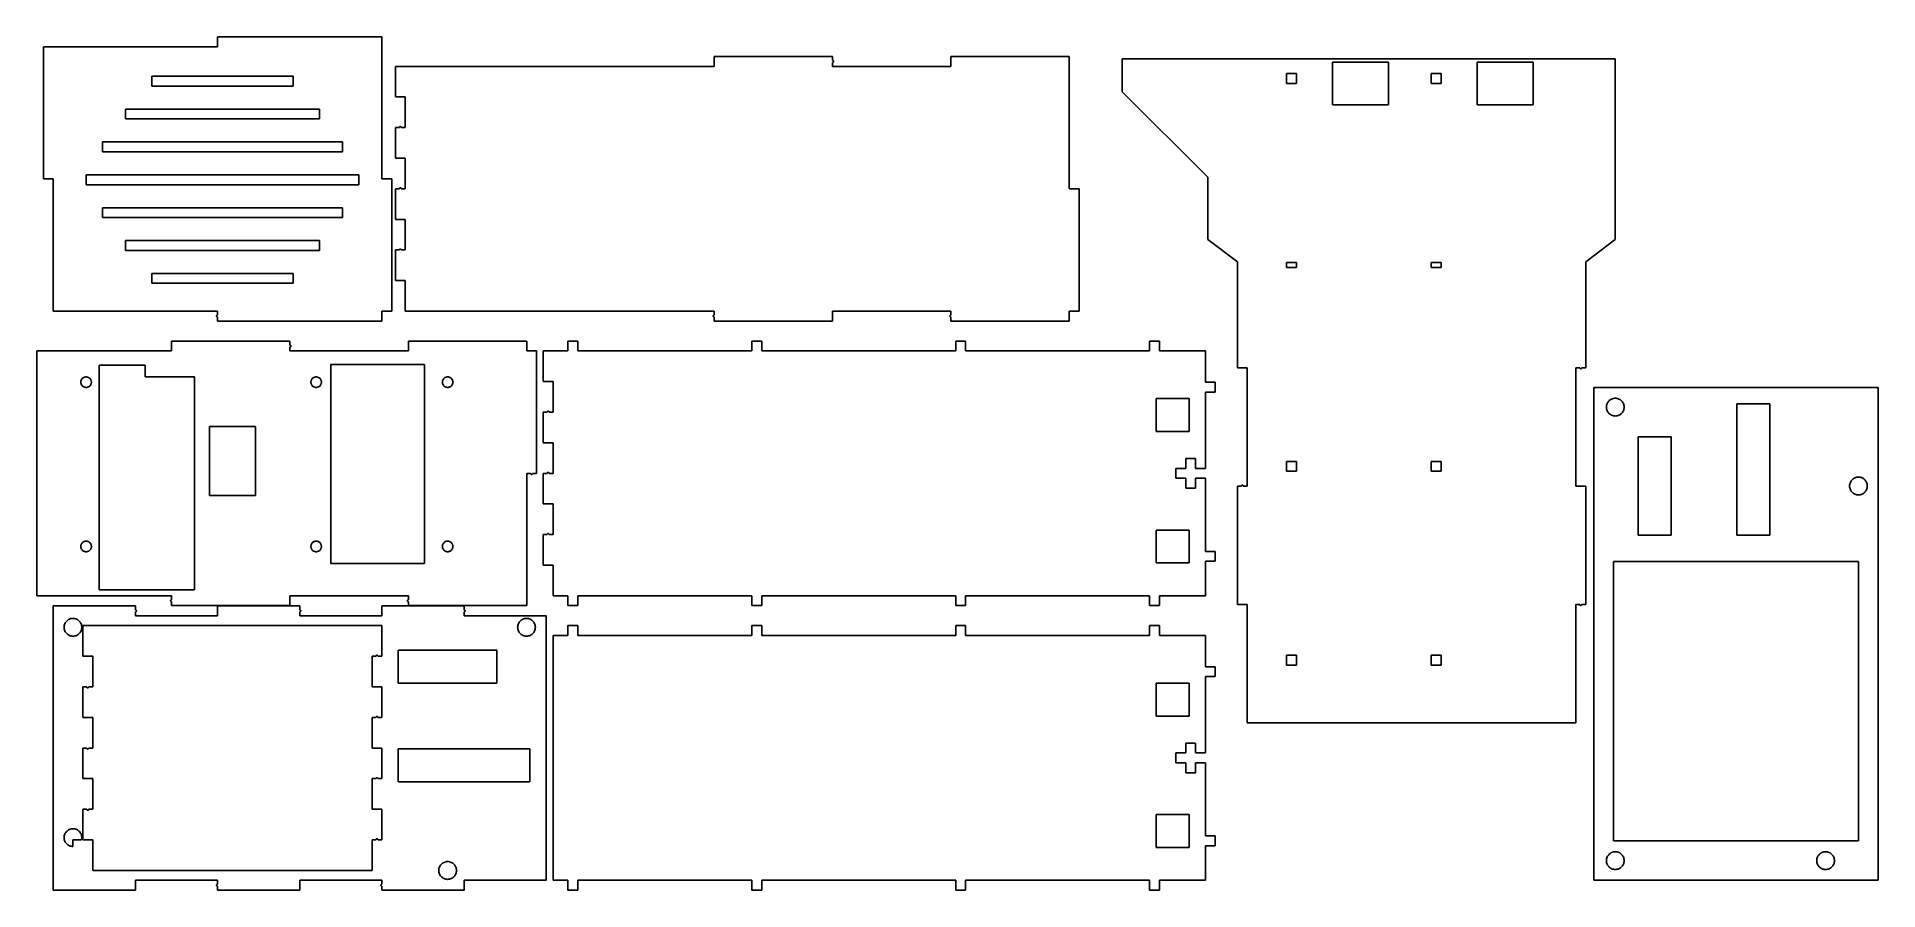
# Model space of a CAD drawing. Header units: metres. Extents: x -5 to 555, y -3 to 257.
import ezdxf

# ---------------------------------------------------------------- set-up
doc = ezdxf.new("R2010")
doc.units = ezdxf.units.M

msp = doc.modelspace()

# ---------------------------------------------------------------- linework, layer by layer
for p, q in [((50, 253.7), (-3, 253.7)), ((-3, 253.7), (-3, 213.45)), ((100, 256.7), (50, 256.7)), ((50, 256.7), (50, 253.7)), ((100, 213.45), (100, 256.7)), ((201.119, 247.7), (104.1, 247.7)), ((104.1, 247.7), (104.1, 238.387)), ((237.137, 250.7), (201.119, 250.7)), ((201.119, 250.7), (201.119, 247.7)), ((237.137, 249.5), (237.137, 250.7)), ((237.169, 249.498), (237.137, 249.5)), ((237.137, 248.9), (237.169, 248.902)), ((237.137, 247.7), (237.137, 248.9)), ((273.156, 247.7), (237.137, 247.7)), ((237.2, 249.493), (237.169, 249.498)), ((237.169, 248.902), (237.2, 248.907)), ((237.23, 249.485), (237.2, 249.493)), ((237.2, 248.907), (237.23, 248.915)), ((237.26, 249.474), (237.23, 249.485)), ((237.23, 248.915), (237.26, 248.926)), ((237.288, 249.46), (237.26, 249.474)), ((237.26, 248.926), (237.288, 248.94)), ((237.314, 249.443), (237.288, 249.46)), ((237.288, 248.94), (237.314, 248.957)), ((237.338, 249.423), (237.314, 249.443)), ((237.314, 248.957), (237.338, 248.977)), ((237.36, 249.401), (237.338, 249.423)), ((237.338, 248.977), (237.36, 248.999)), ((237.38, 249.376), (237.36, 249.401)), ((237.36, 248.999), (237.38, 249.024)), ((237.397, 249.35), (237.38, 249.376)), ((237.38, 249.024), (237.397, 249.05)), ((237.412, 249.322), (237.397, 249.35)), ((237.397, 249.05), (237.412, 249.078)), ((237.423, 249.293), (237.412, 249.322)), ((237.412, 249.078), (237.423, 249.107)), ((237.431, 249.262), (237.423, 249.293)), ((237.423, 249.107), (237.431, 249.138)), ((237.436, 249.231), (237.431, 249.262)), ((237.431, 249.138), (237.436, 249.169)), ((237.438, 249.2), (237.436, 249.231)), ((237.436, 249.169), (237.438, 249.2)), ((309.175, 250.7), (273.156, 250.7)), ((273.156, 250.7), (273.156, 247.7)), ((309.175, 210.45), (309.175, 250.7)), ((475.3, 250), (325.3, 250)), ((325.3, 250), (325.3, 240)), ((389.3, 236), (389.3, 249)), ((389.3, 249), (406.3, 249)), ((406.3, 249), (406.3, 236)), ((433.3, 236), (433.3, 249)), ((433.3, 249), (450.3, 249)), ((450.3, 249), (450.3, 236)), ((475.3, 195), (475.3, 250)), ((30, 241.7), (30, 244.7)), ((30, 244.7), (73, 244.7)), ((73, 241.7), (30, 241.7)), ((73, 244.7), (73, 241.7)), ((375.3, 242.5), (375.3, 245.5)), ((375.3, 245.5), (378.3, 245.5)), ((378.3, 242.5), (375.3, 242.5)), ((378.3, 245.5), (378.3, 242.5)), ((419.3, 242.5), (419.3, 245.5)), ((419.3, 245.5), (422.3, 245.5)), ((422.3, 242.5), (419.3, 242.5)), ((422.3, 245.5), (422.3, 242.5)), ((104.1, 238.387), (107.1, 238.387)), ((107.1, 238.387), (107.1, 229.075)), ((325.3, 240), (351.3, 214)), ((406.3, 236), (389.3, 236)), ((450.3, 236), (433.3, 236)), ((22, 231.7), (22, 234.7)), ((22, 234.7), (81, 234.7)), ((81, 231.7), (22, 231.7)), ((81, 234.7), (81, 231.7)), ((15, 221.7), (15, 224.7)), ((15, 224.7), (88, 224.7)), ((88, 224.7), (88, 221.7)), ((105.3, 229.075), (104.1, 229.075)), ((104.1, 229.075), (104.1, 219.762)), ((105.302, 229.106), (105.3, 229.075)), ((105.307, 229.137), (105.302, 229.106)), ((105.315, 229.168), (105.307, 229.137)), ((105.326, 229.197), (105.315, 229.168)), ((105.34, 229.225), (105.326, 229.197)), ((105.357, 229.251), (105.34, 229.225)), ((105.377, 229.276), (105.357, 229.251)), ((105.399, 229.298), (105.377, 229.276)), ((105.424, 229.318), (105.399, 229.298)), ((105.45, 229.335), (105.424, 229.318)), ((105.478, 229.349), (105.45, 229.335)), ((105.507, 229.36), (105.478, 229.349)), ((105.538, 229.368), (105.507, 229.36)), ((105.569, 229.373), (105.538, 229.368)), ((105.6, 229.375), (105.569, 229.373)), ((105.631, 229.373), (105.6, 229.375)), ((105.662, 229.368), (105.631, 229.373)), ((105.693, 229.36), (105.662, 229.368)), ((105.722, 229.349), (105.693, 229.36)), ((105.75, 229.335), (105.722, 229.349)), ((105.776, 229.318), (105.75, 229.335)), ((105.801, 229.298), (105.776, 229.318)), ((105.823, 229.276), (105.801, 229.298)), ((105.843, 229.251), (105.823, 229.276)), ((105.86, 229.225), (105.843, 229.251)), ((105.874, 229.197), (105.86, 229.225)), ((105.885, 229.168), (105.874, 229.197)), ((105.893, 229.137), (105.885, 229.168)), ((105.898, 229.106), (105.893, 229.137)), ((105.9, 229.075), (105.898, 229.106)), ((107.1, 229.075), (105.9, 229.075)), ((88, 221.7), (15, 221.7)), ((104.1, 219.762), (107.1, 219.762)), ((107.1, 219.762), (107.1, 210.45)), ((-3, 213.45), (0, 213.45)), ((0, 213.45), (0, 173.2)), ((10, 211.7), (10, 214.7)), ((10, 214.7), (93, 214.7)), ((93, 214.7), (93, 211.7)), ((103, 213.45), (100, 213.45)), ((103, 173.2), (103, 213.45)), ((351.3, 214), (351.3, 195)), ((93, 211.7), (10, 211.7)), ((105.3, 210.45), (104.1, 210.45)), ((104.1, 210.45), (104.1, 201.137)), ((105.302, 210.481), (105.3, 210.45)), ((105.307, 210.512), (105.302, 210.481)), ((105.315, 210.543), (105.307, 210.512)), ((105.326, 210.572), (105.315, 210.543)), ((105.34, 210.6), (105.326, 210.572)), ((105.357, 210.626), (105.34, 210.6)), ((105.377, 210.651), (105.357, 210.626)), ((105.399, 210.673), (105.377, 210.651)), ((105.424, 210.693), (105.399, 210.673)), ((105.45, 210.71), (105.424, 210.693)), ((105.478, 210.724), (105.45, 210.71)), ((105.507, 210.735), (105.478, 210.724)), ((105.538, 210.743), (105.507, 210.735)), ((105.569, 210.748), (105.538, 210.743)), ((105.6, 210.75), (105.569, 210.748)), ((105.631, 210.748), (105.6, 210.75)), ((105.662, 210.743), (105.631, 210.748)), ((105.693, 210.735), (105.662, 210.743)), ((105.722, 210.724), (105.693, 210.735)), ((105.75, 210.71), (105.722, 210.724)), ((105.776, 210.693), (105.75, 210.71)), ((105.801, 210.673), (105.776, 210.693)), ((105.823, 210.651), (105.801, 210.673)), ((105.843, 210.626), (105.823, 210.651)), ((105.86, 210.6), (105.843, 210.626)), ((105.874, 210.572), (105.86, 210.6)), ((105.885, 210.543), (105.874, 210.572)), ((105.893, 210.512), (105.885, 210.543)), ((105.898, 210.481), (105.893, 210.512)), ((105.9, 210.45), (105.898, 210.481)), ((107.1, 210.45), (105.9, 210.45)), ((312.175, 210.45), (309.175, 210.45)), ((312.175, 173.2), (312.175, 210.45)), ((15, 201.7), (15, 204.7)), ((15, 204.7), (88, 204.7)), ((88, 204.7), (88, 201.7)), ((88, 201.7), (15, 201.7)), ((104.1, 201.137), (107.1, 201.137)), ((107.1, 201.137), (107.1, 191.825)), ((22, 191.7), (22, 194.7)), ((22, 194.7), (81, 194.7)), ((81, 191.7), (22, 191.7)), ((81, 194.7), (81, 191.7)), ((105.3, 191.825), (104.1, 191.825)), ((104.1, 191.825), (104.1, 182.512)), ((105.302, 191.856), (105.3, 191.825)), ((105.307, 191.887), (105.302, 191.856)), ((105.315, 191.918), (105.307, 191.887)), ((105.326, 191.947), (105.315, 191.918)), ((105.34, 191.975), (105.326, 191.947)), ((105.357, 192.001), (105.34, 191.975)), ((105.377, 192.026), (105.357, 192.001)), ((105.399, 192.048), (105.377, 192.026)), ((105.424, 192.068), (105.399, 192.048)), ((105.45, 192.085), (105.424, 192.068)), ((105.478, 192.099), (105.45, 192.085)), ((105.507, 192.11), (105.478, 192.099)), ((105.538, 192.118), (105.507, 192.11)), ((105.569, 192.123), (105.538, 192.118)), ((105.6, 192.125), (105.569, 192.123)), ((105.631, 192.123), (105.6, 192.125)), ((105.662, 192.118), (105.631, 192.123)), ((105.693, 192.11), (105.662, 192.118)), ((105.722, 192.099), (105.693, 192.11)), ((105.75, 192.085), (105.722, 192.099)), ((105.776, 192.068), (105.75, 192.085)), ((105.801, 192.048), (105.776, 192.068)), ((105.823, 192.026), (105.801, 192.048)), ((105.843, 192.001), (105.823, 192.026)), ((105.86, 191.975), (105.843, 192.001)), ((105.874, 191.947), (105.86, 191.975)), ((105.885, 191.918), (105.874, 191.947)), ((105.893, 191.887), (105.885, 191.918)), ((105.898, 191.856), (105.893, 191.887)), ((105.9, 191.825), (105.898, 191.856)), ((107.1, 191.825), (105.9, 191.825)), ((351.3, 195), (360.3, 188.25)), ((466.3, 188.25), (475.3, 195)), ((360.3, 188.25), (360.3, 155.981)), ((375.3, 186.5), (375.3, 188)), ((375.3, 188), (378.3, 188)), ((378.3, 186.5), (375.3, 186.5)), ((378.3, 188), (378.3, 186.5)), ((419.3, 186.5), (419.3, 188)), ((419.3, 188), (422.3, 188)), ((422.3, 186.5), (419.3, 186.5)), ((422.3, 188), (422.3, 186.5)), ((466.3, 155.981), (466.3, 188.25)), ((30, 181.7), (30, 184.7)), ((30, 184.7), (73, 184.7)), ((73, 181.7), (30, 181.7)), ((73, 184.7), (73, 181.7)), ((104.1, 182.512), (107.1, 182.512)), ((107.1, 182.512), (107.1, 173.2)), ((0, 173.2), (50, 173.2)), ((49.7016, 171.731), (49.7, 171.7)), ((49.7, 171.7), (49.7016, 171.669)), ((49.7066, 171.762), (49.7016, 171.731)), ((49.7016, 171.669), (49.7066, 171.638)), ((49.7147, 171.793), (49.7066, 171.762)), ((49.7066, 171.638), (49.7147, 171.607)), ((49.7259, 171.822), (49.7147, 171.793)), ((49.7147, 171.607), (49.7259, 171.578)), ((49.7402, 171.85), (49.7259, 171.822)), ((49.7259, 171.578), (49.7402, 171.55)), ((49.7573, 171.876), (49.7402, 171.85)), ((49.7402, 171.55), (49.7573, 171.524)), ((49.7771, 171.901), (49.7573, 171.876)), ((49.7573, 171.524), (49.7771, 171.499)), ((49.7993, 171.923), (49.7771, 171.901)), ((49.7771, 171.499), (49.7993, 171.477)), ((49.8237, 171.943), (49.7993, 171.923)), ((49.7993, 171.477), (49.8237, 171.457)), ((49.85, 171.96), (49.8237, 171.943)), ((49.8237, 171.457), (49.85, 171.44)), ((49.878, 171.974), (49.85, 171.96)), ((49.85, 171.44), (49.878, 171.426)), ((49.9073, 171.985), (49.878, 171.974)), ((49.878, 171.426), (49.9073, 171.415)), ((49.9376, 171.993), (49.9073, 171.985)), ((49.9073, 171.415), (49.9376, 171.407)), ((49.9686, 171.998), (49.9376, 171.993)), ((49.9376, 171.407), (49.9686, 171.402)), ((50, 172), (49.9686, 171.998)), ((49.9686, 171.402), (50, 171.4)), ((50, 173.2), (50, 172)), ((50, 171.4), (50, 170.2)), ((50, 170.2), (100, 170.2)), ((100, 173.2), (103, 173.2)), ((100, 170.2), (100, 173.2)), ((107.1, 173.2), (201.119, 173.2)), ((200.82, 171.731), (200.819, 171.7)), ((200.819, 171.7), (200.82, 171.669)), ((200.825, 171.762), (200.82, 171.731)), ((200.82, 171.669), (200.825, 171.638)), ((200.833, 171.793), (200.825, 171.762)), ((200.825, 171.638), (200.833, 171.607)), ((200.845, 171.822), (200.833, 171.793)), ((200.833, 171.607), (200.845, 171.578)), ((200.859, 171.85), (200.845, 171.822)), ((200.845, 171.578), (200.859, 171.55)), ((200.876, 171.876), (200.859, 171.85)), ((200.859, 171.55), (200.876, 171.524)), ((200.896, 171.901), (200.876, 171.876)), ((200.876, 171.524), (200.896, 171.499)), ((200.918, 171.923), (200.896, 171.901)), ((200.896, 171.499), (200.918, 171.477)), ((200.942, 171.943), (200.918, 171.923)), ((200.918, 171.477), (200.942, 171.457)), ((200.969, 171.96), (200.942, 171.943)), ((200.942, 171.457), (200.969, 171.44)), ((200.997, 171.974), (200.969, 171.96)), ((200.969, 171.44), (200.997, 171.426)), ((201.026, 171.985), (200.997, 171.974)), ((200.997, 171.426), (201.026, 171.415)), ((201.056, 171.993), (201.026, 171.985)), ((201.026, 171.415), (201.056, 171.407)), ((201.087, 171.998), (201.056, 171.993)), ((201.056, 171.407), (201.087, 171.402)), ((201.119, 172), (201.087, 171.998)), ((201.087, 171.402), (201.119, 171.4)), ((201.119, 173.2), (201.119, 172)), ((201.119, 171.4), (201.119, 170.2)), ((201.119, 170.2), (237.137, 170.2)), ((237.137, 173.2), (273.156, 173.2)), ((237.137, 170.2), (237.137, 173.2)), ((272.858, 171.731), (272.856, 171.7)), ((272.856, 171.7), (272.858, 171.669)), ((272.863, 171.762), (272.858, 171.731)), ((272.858, 171.669), (272.863, 171.638)), ((272.871, 171.793), (272.863, 171.762)), ((272.863, 171.638), (272.871, 171.607)), ((272.882, 171.822), (272.871, 171.793)), ((272.871, 171.607), (272.882, 171.578)), ((272.896, 171.85), (272.882, 171.822)), ((272.882, 171.578), (272.896, 171.55)), ((272.914, 171.876), (272.896, 171.85)), ((272.896, 171.55), (272.914, 171.524)), ((272.933, 171.901), (272.914, 171.876)), ((272.914, 171.524), (272.933, 171.499)), ((272.956, 171.923), (272.933, 171.901)), ((272.933, 171.499), (272.956, 171.477)), ((272.98, 171.943), (272.956, 171.923)), ((272.956, 171.477), (272.98, 171.457)), ((273.006, 171.96), (272.98, 171.943)), ((272.98, 171.457), (273.006, 171.44)), ((273.034, 171.974), (273.006, 171.96)), ((273.006, 171.44), (273.034, 171.426)), ((273.064, 171.985), (273.034, 171.974)), ((273.034, 171.426), (273.064, 171.415)), ((273.094, 171.993), (273.064, 171.985)), ((273.064, 171.415), (273.094, 171.407)), ((273.125, 171.998), (273.094, 171.993)), ((273.094, 171.407), (273.125, 171.402)), ((273.156, 172), (273.125, 171.998)), ((273.125, 171.402), (273.156, 171.4)), ((273.156, 173.2), (273.156, 172)), ((273.156, 171.4), (273.156, 170.2)), ((273.156, 170.2), (309.175, 170.2)), ((309.175, 170.2), (309.175, 173.2)), ((309.175, 173.2), (312.175, 173.2)), ((72.0375, 164.1), (36.0187, 164.1)), ((36.0187, 164.1), (36.0187, 161.1)), ((72.0375, 162.9), (72.0375, 164.1)), ((72.0688, 162.898), (72.0375, 162.9)), ((72.0999, 162.893), (72.0688, 162.898)), ((72.1302, 162.885), (72.0999, 162.893)), ((72.1595, 162.874), (72.1302, 162.885)), ((72.1875, 162.86), (72.1595, 162.874)), ((72.2138, 162.843), (72.1875, 162.86)), ((72.2382, 162.823), (72.2138, 162.843)), ((72.2604, 162.801), (72.2382, 162.823)), ((72.2802, 162.776), (72.2604, 162.801)), ((72.2973, 162.75), (72.2802, 162.776)), ((72.3116, 162.722), (72.2973, 162.75)), ((72.3228, 162.693), (72.3116, 162.722)), ((72.3116, 162.478), (72.3228, 162.507)), ((72.3309, 162.662), (72.3228, 162.693)), ((72.3228, 162.507), (72.3309, 162.538)), ((72.3358, 162.631), (72.3309, 162.662)), ((72.3309, 162.538), (72.3358, 162.569)), ((72.3375, 162.6), (72.3358, 162.631)), ((72.3358, 162.569), (72.3375, 162.6)), ((144.075, 164.1), (108.056, 164.1)), ((108.056, 164.1), (108.056, 161.1)), ((144.075, 161.1), (144.075, 164.1)), ((159.6, 164.1), (156.6, 164.1)), ((156.6, 164.1), (156.6, 161.1)), ((159.6, 161.1), (159.6, 164.1)), ((215.6, 164.1), (212.6, 164.1)), ((212.6, 164.1), (212.6, 161.1)), ((215.6, 161.1), (215.6, 164.1)), ((277.6, 164.1), (274.6, 164.1)), ((274.6, 164.1), (274.6, 161.1)), ((277.6, 161.1), (277.6, 164.1)), ((336.6, 164.1), (333.6, 164.1)), ((333.6, 164.1), (333.6, 161.1)), ((336.6, 161.1), (336.6, 164.1)), ((36.0187, 161.1), (-5, 161.1)), ((-5, 161.1), (-5, 86.6)), ((72.0375, 162.3), (72.0688, 162.302)), ((72.0375, 161.1), (72.0375, 162.3)), ((108.056, 161.1), (72.0375, 161.1)), ((72.0688, 162.302), (72.0999, 162.307)), ((72.0999, 162.307), (72.1302, 162.315)), ((72.1302, 162.315), (72.1595, 162.326)), ((72.1595, 162.326), (72.1875, 162.34)), ((72.1875, 162.34), (72.2138, 162.357)), ((72.2138, 162.357), (72.2382, 162.377)), ((72.2382, 162.377), (72.2604, 162.399)), ((72.2604, 162.399), (72.2802, 162.424)), ((72.2802, 162.424), (72.2973, 162.45)), ((72.2973, 162.45), (72.3116, 162.478)), ((84.5, 96.4), (84.5, 157)), ((84.5, 157), (113, 157)), ((113, 157), (113, 96.4)), ((147.075, 161.1), (144.075, 161.1)), ((147.075, 123.85), (147.075, 161.1)), ((156.6, 161.1), (149.1, 161.1)), ((149.1, 161.1), (149.1, 151.788)), ((212.6, 161.1), (159.6, 161.1)), ((274.6, 161.1), (215.6, 161.1)), ((333.6, 161.1), (277.6, 161.1)), ((350.6, 161.1), (336.6, 161.1)), ((350.6, 151.6), (350.6, 161.1)), ((8.39999, 151.6), (8.40875, 151.767)), ((8.40875, 151.433), (8.39999, 151.6)), ((8.40875, 151.767), (8.43495, 151.933)), ((8.43495, 151.267), (8.40875, 151.433)), ((8.43495, 151.933), (8.4783, 152.094)), ((8.4783, 152.094), (8.53831, 152.251)), ((8.53831, 152.251), (8.61435, 152.4)), ((8.61435, 152.4), (8.70557, 152.54)), ((8.70557, 152.54), (8.81096, 152.671)), ((8.81096, 152.671), (8.92938, 152.789)), ((8.92938, 152.789), (9.05954, 152.894)), ((9.05954, 152.894), (9.2, 152.986)), ((9.2, 152.986), (9.34921, 153.062)), ((9.34921, 153.062), (9.50557, 153.122)), ((9.50557, 153.122), (9.66733, 153.165)), ((9.66733, 153.165), (9.83275, 153.191)), ((9.83275, 153.191), (10, 153.2)), ((10, 153.2), (10.1672, 153.191)), ((10.1672, 153.191), (10.3327, 153.165)), ((10.3327, 153.165), (10.4944, 153.122)), ((10.4944, 153.122), (10.6508, 153.062)), ((10.6508, 153.062), (10.8, 152.986)), ((10.8, 152.986), (10.9404, 152.894)), ((10.9404, 152.894), (11.0706, 152.789)), ((11.0706, 152.789), (11.189, 152.671)), ((11.189, 152.671), (11.2944, 152.54)), ((11.2944, 152.54), (11.3856, 152.4)), ((11.3856, 152.4), (11.4617, 152.251)), ((11.4617, 152.251), (11.5217, 152.094)), ((11.5217, 152.094), (11.565, 151.933)), ((11.565, 151.933), (11.5912, 151.767)), ((11.5912, 151.433), (11.565, 151.267)), ((11.5912, 151.767), (11.6, 151.6)), ((11.6, 151.6), (11.5912, 151.433)), ((14, 88.4), (14, 156.8)), ((14, 156.8), (28, 156.8)), ((28, 156.8), (28, 153.2)), ((28, 153.2), (43, 153.2)), ((43, 153.2), (43, 88.4)), ((78.4, 151.6), (78.4088, 151.767)), ((78.4088, 151.433), (78.4, 151.6)), ((78.4088, 151.767), (78.435, 151.933)), ((78.435, 151.267), (78.4088, 151.433)), ((78.435, 151.933), (78.4783, 152.094)), ((78.4783, 152.094), (78.5383, 152.251)), ((78.5383, 152.251), (78.6143, 152.4)), ((78.6143, 152.4), (78.7056, 152.54)), ((78.7056, 152.54), (78.811, 152.671)), ((78.811, 152.671), (78.9294, 152.789)), ((78.9294, 152.789), (79.0595, 152.894)), ((79.0595, 152.894), (79.2, 152.986)), ((79.2, 152.986), (79.3492, 153.062)), ((79.3492, 153.062), (79.5056, 153.122)), ((79.5056, 153.122), (79.6673, 153.165)), ((79.6673, 153.165), (79.8327, 153.191)), ((79.8327, 153.191), (80, 153.2)), ((80, 153.2), (80.1672, 153.191)), ((80.1672, 153.191), (80.3327, 153.165)), ((80.3327, 153.165), (80.4944, 153.122)), ((80.4944, 153.122), (80.6508, 153.062)), ((80.6508, 153.062), (80.8, 152.986)), ((80.8, 152.986), (80.9405, 152.894)), ((80.9405, 152.894), (81.0706, 152.789)), ((81.0706, 152.789), (81.189, 152.671)), ((81.189, 152.671), (81.2944, 152.54)), ((81.2944, 152.54), (81.3856, 152.4)), ((81.3856, 152.4), (81.4617, 152.251)), ((81.4617, 152.251), (81.5217, 152.094)), ((81.5217, 152.094), (81.565, 151.933)), ((81.565, 151.933), (81.5912, 151.767)), ((81.5912, 151.433), (81.565, 151.267)), ((81.5912, 151.767), (81.6, 151.6)), ((81.6, 151.6), (81.5912, 151.433)), ((118.4, 151.6), (118.409, 151.767)), ((118.409, 151.433), (118.4, 151.6)), ((118.409, 151.767), (118.435, 151.933)), ((118.435, 151.267), (118.409, 151.433)), ((118.435, 151.933), (118.478, 152.094)), ((118.478, 152.094), (118.538, 152.251)), ((118.538, 152.251), (118.614, 152.4)), ((118.614, 152.4), (118.706, 152.54)), ((118.706, 152.54), (118.811, 152.671)), ((118.811, 152.671), (118.929, 152.789)), ((118.929, 152.789), (119.06, 152.894)), ((119.06, 152.894), (119.2, 152.986)), ((119.2, 152.986), (119.349, 153.062)), ((119.349, 153.062), (119.506, 153.122)), ((119.506, 153.122), (119.667, 153.165)), ((119.667, 153.165), (119.833, 153.191)), ((119.833, 153.191), (120, 153.2)), ((120, 153.2), (120.167, 153.191)), ((120.167, 153.191), (120.333, 153.165)), ((120.333, 153.165), (120.494, 153.122)), ((120.494, 153.122), (120.651, 153.062)), ((120.651, 153.062), (120.8, 152.986)), ((120.8, 152.986), (120.94, 152.894)), ((120.94, 152.894), (121.071, 152.789)), ((121.071, 152.789), (121.189, 152.671)), ((121.189, 152.671), (121.294, 152.54)), ((121.294, 152.54), (121.386, 152.4)), ((121.386, 152.4), (121.462, 152.251)), ((121.462, 152.251), (121.522, 152.094)), ((121.522, 152.094), (121.565, 151.933)), ((121.565, 151.933), (121.591, 151.767)), ((121.591, 151.433), (121.565, 151.267)), ((121.591, 151.767), (121.6, 151.6)), ((121.6, 151.6), (121.591, 151.433)), ((149.1, 151.788), (152.1, 151.788)), ((152.1, 151.788), (152.1, 142.475)), ((353.6, 151.6), (350.6, 151.6)), ((353.6, 148.6), (353.6, 151.6)), ((360.3, 155.981), (363.3, 155.981)), ((363.3, 155.981), (363.3, 119.962)), ((463.3, 119.962), (463.3, 155.981)), ((463.3, 155.981), (464.5, 155.981)), ((464.5, 155.981), (464.502, 155.95)), ((464.502, 155.95), (464.507, 155.919)), ((464.507, 155.919), (464.515, 155.889)), ((464.515, 155.889), (464.526, 155.859)), ((464.526, 155.859), (464.54, 155.831)), ((464.54, 155.831), (464.557, 155.805)), ((464.557, 155.805), (464.577, 155.781)), ((464.577, 155.781), (464.599, 155.758)), ((464.599, 155.758), (464.624, 155.739)), ((464.624, 155.739), (464.65, 155.721)), ((464.65, 155.721), (464.678, 155.707)), ((464.678, 155.707), (464.707, 155.696)), ((464.707, 155.696), (464.738, 155.688)), ((464.738, 155.688), (464.769, 155.683)), ((464.769, 155.683), (464.8, 155.681)), ((464.8, 155.681), (464.831, 155.683)), ((464.831, 155.683), (464.862, 155.688)), ((464.862, 155.688), (464.893, 155.696)), ((464.893, 155.696), (464.922, 155.707)), ((464.922, 155.707), (464.95, 155.721)), ((464.95, 155.721), (464.976, 155.739)), ((464.976, 155.739), (465.001, 155.758)), ((465.001, 155.758), (465.023, 155.781)), ((465.023, 155.781), (465.043, 155.805)), ((465.043, 155.805), (465.06, 155.831)), ((465.06, 155.831), (465.074, 155.859)), ((465.074, 155.859), (465.085, 155.889)), ((465.085, 155.889), (465.093, 155.919)), ((465.093, 155.919), (465.098, 155.95)), ((465.098, 155.95), (465.1, 155.981)), ((465.1, 155.981), (466.3, 155.981)), ((8.4783, 151.106), (8.43495, 151.267)), ((8.53831, 150.949), (8.4783, 151.106)), ((8.61435, 150.8), (8.53831, 150.949)), ((8.70557, 150.66), (8.61435, 150.8)), ((8.81096, 150.529), (8.70557, 150.66)), ((8.92938, 150.411), (8.81096, 150.529)), ((9.05954, 150.306), (8.92938, 150.411)), ((9.2, 150.214), (9.05954, 150.306)), ((9.34921, 150.138), (9.2, 150.214)), ((9.50557, 150.078), (9.34921, 150.138)), ((9.66733, 150.035), (9.50557, 150.078)), ((9.83275, 150.009), (9.66733, 150.035)), ((10, 150), (9.83275, 150.009)), ((10.1672, 150.009), (10, 150)), ((10.3327, 150.035), (10.1672, 150.009)), ((10.4944, 150.078), (10.3327, 150.035)), ((10.6508, 150.138), (10.4944, 150.078)), ((10.8, 150.214), (10.6508, 150.138)), ((10.9404, 150.306), (10.8, 150.214)), ((11.0706, 150.411), (10.9404, 150.306)), ((11.189, 150.529), (11.0706, 150.411)), ((11.2944, 150.66), (11.189, 150.529)), ((11.3856, 150.8), (11.2944, 150.66)), ((11.4617, 150.949), (11.3856, 150.8)), ((11.5217, 151.106), (11.4617, 150.949)), ((11.565, 151.267), (11.5217, 151.106)), ((78.4783, 151.106), (78.435, 151.267)), ((78.5383, 150.949), (78.4783, 151.106)), ((78.6143, 150.8), (78.5383, 150.949)), ((78.7056, 150.66), (78.6143, 150.8)), ((78.811, 150.529), (78.7056, 150.66)), ((78.9294, 150.411), (78.811, 150.529)), ((79.0595, 150.306), (78.9294, 150.411)), ((79.2, 150.214), (79.0595, 150.306)), ((79.3492, 150.138), (79.2, 150.214)), ((79.5056, 150.078), (79.3492, 150.138)), ((79.6673, 150.035), (79.5056, 150.078)), ((79.8327, 150.009), (79.6673, 150.035)), ((80, 150), (79.8327, 150.009)), ((80.1672, 150.009), (80, 150)), ((80.3327, 150.035), (80.1672, 150.009)), ((80.4944, 150.078), (80.3327, 150.035)), ((80.6508, 150.138), (80.4944, 150.078)), ((80.8, 150.214), (80.6508, 150.138)), ((80.9405, 150.306), (80.8, 150.214)), ((81.0706, 150.411), (80.9405, 150.306)), ((81.189, 150.529), (81.0706, 150.411)), ((81.2944, 150.66), (81.189, 150.529)), ((81.3856, 150.8), (81.2944, 150.66)), ((81.4617, 150.949), (81.3856, 150.8)), ((81.5217, 151.106), (81.4617, 150.949)), ((81.565, 151.267), (81.5217, 151.106)), ((118.478, 151.106), (118.435, 151.267)), ((118.538, 150.949), (118.478, 151.106)), ((118.614, 150.8), (118.538, 150.949)), ((118.706, 150.66), (118.614, 150.8)), ((118.811, 150.529), (118.706, 150.66)), ((118.929, 150.411), (118.811, 150.529)), ((119.06, 150.306), (118.929, 150.411)), ((119.2, 150.214), (119.06, 150.306)), ((119.349, 150.138), (119.2, 150.214)), ((119.506, 150.078), (119.349, 150.138)), ((119.667, 150.035), (119.506, 150.078)), ((119.833, 150.009), (119.667, 150.035)), ((120, 150), (119.833, 150.009)), ((120.167, 150.009), (120, 150)), ((120.333, 150.035), (120.167, 150.009)), ((120.494, 150.078), (120.333, 150.035)), ((120.651, 150.138), (120.494, 150.078)), ((120.8, 150.214), (120.651, 150.138)), ((120.94, 150.306), (120.8, 150.214)), ((121.071, 150.411), (120.94, 150.306)), ((121.189, 150.529), (121.071, 150.411)), ((121.294, 150.66), (121.189, 150.529)), ((121.386, 150.8), (121.294, 150.66)), ((121.462, 150.949), (121.386, 150.8)), ((121.522, 151.106), (121.462, 150.949)), ((121.565, 151.267), (121.522, 151.106)), ((335.6, 136.6), (335.6, 146.6)), ((335.6, 146.6), (345.6, 146.6)), ((345.6, 146.6), (345.6, 136.6)), ((350.6, 125.35), (350.6, 148.6)), ((350.6, 148.6), (353.6, 148.6)), ((555.3, 150), (468.8, 150)), ((468.8, 150), (468.8, 0)), ((473.116, 145.587), (473.294, 145.807)), ((473.294, 145.807), (473.493, 146.006)), ((473.493, 146.006), (473.713, 146.184)), ((473.713, 146.184), (473.95, 146.338)), ((473.95, 146.338), (474.202, 146.467)), ((474.202, 146.467), (474.466, 146.568)), ((474.466, 146.568), (474.739, 146.641)), ((474.739, 146.641), (475.018, 146.685)), ((475.018, 146.685), (475.3, 146.7)), ((475.3, 146.7), (475.582, 146.685)), ((475.582, 146.685), (475.861, 146.641)), ((475.861, 146.641), (476.134, 146.568)), ((476.134, 146.568), (476.398, 146.467)), ((476.398, 146.467), (476.65, 146.338)), ((476.65, 146.338), (476.887, 146.184)), ((476.887, 146.184), (477.107, 146.006)), ((477.107, 146.006), (477.306, 145.807)), ((477.306, 145.807), (477.484, 145.587)), ((555.3, 0), (555.3, 150)), ((150.3, 142.475), (149.1, 142.475)), ((149.1, 142.475), (149.1, 133.163)), ((150.302, 142.506), (150.3, 142.475)), ((150.307, 142.537), (150.302, 142.506)), ((150.315, 142.568), (150.307, 142.537)), ((150.326, 142.597), (150.315, 142.568)), ((150.34, 142.625), (150.326, 142.597)), ((150.357, 142.651), (150.34, 142.625)), ((150.377, 142.676), (150.357, 142.651)), ((150.399, 142.698), (150.377, 142.676)), ((150.424, 142.718), (150.399, 142.698)), ((150.45, 142.735), (150.424, 142.718)), ((150.478, 142.749), (150.45, 142.735)), ((150.507, 142.76), (150.478, 142.749)), ((150.538, 142.768), (150.507, 142.76)), ((150.569, 142.773), (150.538, 142.768)), ((150.6, 142.775), (150.569, 142.773)), ((150.631, 142.773), (150.6, 142.775)), ((150.662, 142.768), (150.631, 142.773)), ((150.693, 142.76), (150.662, 142.768)), ((150.722, 142.749), (150.693, 142.76)), ((150.75, 142.735), (150.722, 142.749)), ((150.776, 142.718), (150.75, 142.735)), ((150.801, 142.698), (150.776, 142.718)), ((150.823, 142.676), (150.801, 142.698)), ((150.843, 142.651), (150.823, 142.676)), ((150.86, 142.625), (150.843, 142.651)), ((150.874, 142.597), (150.86, 142.625)), ((150.885, 142.568), (150.874, 142.597)), ((150.893, 142.537), (150.885, 142.568)), ((150.898, 142.506), (150.893, 142.537)), ((150.9, 142.475), (150.898, 142.506)), ((152.1, 142.475), (150.9, 142.475)), ((472.6, 144), (472.615, 144.282)), ((472.615, 143.718), (472.6, 144)), ((472.615, 144.282), (472.659, 144.561)), ((472.659, 143.439), (472.615, 143.718)), ((472.659, 144.561), (472.732, 144.834)), ((472.732, 143.166), (472.659, 143.439)), ((472.732, 144.834), (472.833, 145.098)), ((472.833, 142.902), (472.732, 143.166)), ((472.833, 145.098), (472.962, 145.35)), ((472.962, 142.65), (472.833, 142.902)), ((472.962, 145.35), (473.116, 145.587)), ((473.116, 142.413), (472.962, 142.65)), ((473.294, 142.193), (473.116, 142.413)), ((473.493, 141.994), (473.294, 142.193)), ((473.713, 141.816), (473.493, 141.994)), ((473.95, 141.662), (473.713, 141.816)), ((474.202, 141.533), (473.95, 141.662)), ((474.466, 141.432), (474.202, 141.533)), ((474.739, 141.359), (474.466, 141.432)), ((475.018, 141.315), (474.739, 141.359)), ((475.3, 141.3), (475.018, 141.315)), ((475.582, 141.315), (475.3, 141.3)), ((475.861, 141.359), (475.582, 141.315)), ((476.134, 141.432), (475.861, 141.359)), ((476.398, 141.533), (476.134, 141.432)), ((476.65, 141.662), (476.398, 141.533)), ((476.887, 141.816), (476.65, 141.662)), ((477.107, 141.994), (476.887, 141.816)), ((477.306, 142.193), (477.107, 141.994)), ((477.484, 142.413), (477.306, 142.193)), ((477.484, 145.587), (477.638, 145.35)), ((477.638, 142.65), (477.484, 142.413)), ((477.638, 145.35), (477.767, 145.098)), ((477.767, 142.902), (477.638, 142.65)), ((477.767, 145.098), (477.868, 144.834)), ((477.868, 143.166), (477.767, 142.902)), ((477.868, 144.834), (477.941, 144.561)), ((477.941, 143.439), (477.868, 143.166)), ((477.941, 144.561), (477.985, 144.282)), ((477.985, 143.718), (477.941, 143.439)), ((477.985, 144.282), (478, 144)), ((478, 144), (477.985, 143.718)), ((512.3, 105), (512.3, 145)), ((512.3, 145), (522.3, 145)), ((522.3, 145), (522.3, 105)), ((47.5, 117.1), (47.5, 138.1)), ((47.5, 138.1), (61.5, 138.1)), ((61.5, 138.1), (61.5, 117.1)), ((345.6, 136.6), (335.6, 136.6)), ((482.3, 105), (482.3, 135)), ((482.3, 135), (492.3, 135)), ((492.3, 135), (492.3, 105)), ((149.1, 133.163), (152.1, 133.163)), ((152.1, 133.163), (152.1, 123.85)), ((144.075, 83.6), (144.075, 123.85)), ((144.075, 123.85), (145.275, 123.85)), ((145.275, 123.85), (145.277, 123.819)), ((145.277, 123.819), (145.282, 123.788)), ((145.282, 123.788), (145.29, 123.757)), ((145.29, 123.757), (145.301, 123.728)), ((145.301, 123.728), (145.315, 123.7)), ((145.315, 123.7), (145.332, 123.674)), ((145.332, 123.674), (145.352, 123.649)), ((145.352, 123.649), (145.374, 123.627)), ((145.374, 123.627), (145.399, 123.607)), ((145.399, 123.607), (145.425, 123.59)), ((145.425, 123.59), (145.453, 123.576)), ((145.453, 123.576), (145.482, 123.565)), ((145.482, 123.565), (145.513, 123.557)), ((145.513, 123.557), (145.544, 123.552)), ((145.544, 123.552), (145.575, 123.55)), ((145.575, 123.55), (145.606, 123.552)), ((145.606, 123.552), (145.637, 123.557)), ((145.637, 123.557), (145.668, 123.565)), ((145.668, 123.565), (145.697, 123.576)), ((145.697, 123.576), (145.725, 123.59)), ((145.725, 123.59), (145.751, 123.607)), ((145.751, 123.607), (145.776, 123.627)), ((145.776, 123.627), (145.798, 123.649)), ((145.798, 123.649), (145.818, 123.674)), ((145.818, 123.674), (145.835, 123.7)), ((145.835, 123.7), (145.849, 123.728)), ((145.849, 123.728), (145.86, 123.757)), ((145.86, 123.757), (145.868, 123.788)), ((145.868, 123.788), (145.873, 123.819)), ((145.873, 123.819), (145.875, 123.85)), ((145.875, 123.85), (147.075, 123.85)), ((150.3, 123.85), (149.1, 123.85)), ((149.1, 123.85), (149.1, 114.537)), ((150.302, 123.881), (150.3, 123.85)), ((150.307, 123.912), (150.302, 123.881)), ((150.315, 123.943), (150.307, 123.912)), ((150.326, 123.972), (150.315, 123.943)), ((150.34, 124), (150.326, 123.972)), ((150.357, 124.026), (150.34, 124)), ((150.377, 124.051), (150.357, 124.026)), ((150.399, 124.073), (150.377, 124.051)), ((150.424, 124.093), (150.399, 124.073)), ((150.45, 124.11), (150.424, 124.093)), ((150.478, 124.124), (150.45, 124.11)), ((150.507, 124.135), (150.478, 124.124)), ((150.538, 124.143), (150.507, 124.135)), ((150.569, 124.148), (150.538, 124.143)), ((150.6, 124.15), (150.569, 124.148)), ((150.631, 124.148), (150.6, 124.15)), ((150.662, 124.143), (150.631, 124.148)), ((150.693, 124.135), (150.662, 124.143)), ((150.722, 124.124), (150.693, 124.135)), ((150.75, 124.11), (150.722, 124.124)), ((150.776, 124.093), (150.75, 124.11)), ((150.801, 124.073), (150.776, 124.093)), ((150.823, 124.051), (150.801, 124.073)), ((150.843, 124.026), (150.823, 124.051)), ((150.86, 124), (150.843, 124.026)), ((150.874, 123.972), (150.86, 124)), ((150.885, 123.943), (150.874, 123.972)), ((150.893, 123.912), (150.885, 123.943)), ((150.898, 123.881), (150.893, 123.912)), ((150.9, 123.85), (150.898, 123.881)), ((152.1, 123.85), (150.9, 123.85)), ((341.6, 122.35), (341.6, 125.35)), ((341.6, 125.35), (344.6, 125.35)), ((344.6, 125.35), (344.6, 128.35)), ((344.6, 128.35), (347.6, 128.35)), ((347.6, 128.35), (347.6, 125.35)), ((347.6, 125.35), (350.6, 125.35)), ((375.3, 124.5), (375.3, 127.5)), ((375.3, 127.5), (378.3, 127.5)), ((378.3, 124.5), (375.3, 124.5)), ((378.3, 127.5), (378.3, 124.5)), ((419.3, 124.5), (419.3, 127.5)), ((419.3, 127.5), (422.3, 127.5)), ((422.3, 124.5), (419.3, 124.5)), ((422.3, 127.5), (422.3, 124.5)), ((344.6, 122.35), (341.6, 122.35)), ((344.6, 119.35), (344.6, 122.35)), ((347.6, 119.35), (344.6, 119.35)), ((350.6, 122.35), (347.6, 122.35)), ((347.6, 122.35), (347.6, 119.35)), ((350.6, 100.1), (350.6, 122.35)), ((361.5, 119.962), (360.3, 119.962)), ((360.3, 119.962), (360.3, 83.9437)), ((361.502, 119.994), (361.5, 119.962)), ((361.507, 120.025), (361.502, 119.994)), ((361.515, 120.055), (361.507, 120.025)), ((361.526, 120.085), (361.515, 120.055)), ((361.54, 120.113), (361.526, 120.085)), ((361.557, 120.139), (361.54, 120.113)), ((361.577, 120.163), (361.557, 120.139)), ((361.599, 120.185), (361.577, 120.163)), ((361.624, 120.205), (361.599, 120.185)), ((361.65, 120.222), (361.624, 120.205)), ((361.678, 120.237), (361.65, 120.222)), ((361.707, 120.248), (361.678, 120.237)), ((361.738, 120.256), (361.707, 120.248)), ((361.769, 120.261), (361.738, 120.256)), ((361.8, 120.262), (361.769, 120.261)), ((361.831, 120.261), (361.8, 120.262)), ((361.862, 120.256), (361.831, 120.261)), ((361.893, 120.248), (361.862, 120.256)), ((361.922, 120.237), (361.893, 120.248)), ((361.95, 120.222), (361.922, 120.237)), ((361.976, 120.205), (361.95, 120.222)), ((362.001, 120.185), (361.976, 120.205)), ((362.023, 120.163), (362.001, 120.185)), ((362.043, 120.139), (362.023, 120.163)), ((362.06, 120.113), (362.043, 120.139)), ((362.074, 120.085), (362.06, 120.113)), ((362.085, 120.055), (362.074, 120.085)), ((362.093, 120.025), (362.085, 120.055)), ((362.098, 119.994), (362.093, 120.025)), ((362.1, 119.962), (362.098, 119.994)), ((363.3, 119.962), (362.1, 119.962)), ((466.3, 119.962), (463.3, 119.962)), ((466.3, 83.9437), (466.3, 119.962)), ((546.6, 120), (546.615, 120.282)), ((546.615, 119.718), (546.6, 120)), ((546.615, 120.282), (546.659, 120.561)), ((546.659, 119.439), (546.615, 119.718)), ((546.659, 120.561), (546.732, 120.834)), ((546.732, 119.166), (546.659, 119.439)), ((546.732, 120.834), (546.833, 121.098)), ((546.833, 118.902), (546.732, 119.166)), ((546.833, 121.098), (546.962, 121.35)), ((546.962, 118.65), (546.833, 118.902)), ((546.962, 121.35), (547.116, 121.587)), ((547.116, 118.413), (546.962, 118.65)), ((547.116, 121.587), (547.294, 121.807)), ((547.294, 118.193), (547.116, 118.413)), ((547.294, 121.807), (547.493, 122.006)), ((547.493, 117.993), (547.294, 118.193)), ((547.493, 122.006), (547.713, 122.184)), ((547.713, 117.816), (547.493, 117.993)), ((547.713, 122.184), (547.95, 122.338)), ((547.95, 117.662), (547.713, 117.816)), ((547.95, 122.338), (548.202, 122.467)), ((548.202, 122.467), (548.466, 122.568)), ((548.466, 122.568), (548.739, 122.641)), ((548.739, 122.641), (549.018, 122.685)), ((549.018, 122.685), (549.3, 122.7)), ((549.3, 122.7), (549.582, 122.685)), ((549.582, 122.685), (549.861, 122.641)), ((549.861, 122.641), (550.134, 122.568)), ((550.134, 122.568), (550.398, 122.467)), ((550.398, 122.467), (550.65, 122.338)), ((550.65, 122.338), (550.887, 122.184)), ((550.887, 117.816), (550.65, 117.662)), ((550.887, 122.184), (551.107, 122.006)), ((551.107, 117.993), (550.887, 117.816)), ((551.107, 122.006), (551.307, 121.807)), ((551.307, 118.193), (551.107, 117.993)), ((551.307, 121.807), (551.484, 121.587)), ((551.484, 118.413), (551.307, 118.193)), ((551.484, 121.587), (551.638, 121.35)), ((551.638, 118.65), (551.484, 118.413)), ((551.638, 121.35), (551.767, 121.098)), ((551.767, 118.902), (551.638, 118.65)), ((551.767, 121.098), (551.868, 120.834)), ((551.868, 119.166), (551.767, 118.902)), ((551.868, 120.834), (551.941, 120.561)), ((551.941, 119.439), (551.868, 119.166)), ((551.941, 120.561), (551.985, 120.282)), ((551.985, 119.718), (551.941, 119.439)), ((551.985, 120.282), (552, 120)), ((552, 120), (551.985, 119.718)), ((61.5, 117.1), (47.5, 117.1)), ((149.1, 114.537), (152.1, 114.537)), ((152.1, 114.537), (152.1, 105.225)), ((548.202, 117.533), (547.95, 117.662)), ((548.466, 117.432), (548.202, 117.533)), ((548.739, 117.359), (548.466, 117.432)), ((549.018, 117.315), (548.739, 117.359)), ((549.3, 117.3), (549.018, 117.315)), ((549.582, 117.315), (549.3, 117.3)), ((549.861, 117.359), (549.582, 117.315)), ((550.134, 117.432), (549.861, 117.359)), ((550.398, 117.533), (550.134, 117.432)), ((550.65, 117.662), (550.398, 117.533)), ((335.6, 96.6), (335.6, 106.6)), ((335.6, 106.6), (345.6, 106.6)), ((345.6, 106.6), (345.6, 96.6)), ((8.39999, 101.6), (8.40875, 101.767)), ((8.40875, 101.433), (8.39999, 101.6)), ((8.40875, 101.767), (8.43495, 101.933)), ((8.43495, 101.267), (8.40875, 101.433)), ((8.43495, 101.933), (8.4783, 102.094)), ((8.4783, 101.106), (8.43495, 101.267)), ((8.4783, 102.094), (8.53831, 102.251)), ((8.53831, 100.949), (8.4783, 101.106)), ((8.53831, 102.251), (8.61435, 102.4)), ((8.61435, 100.8), (8.53831, 100.949)), ((8.61435, 102.4), (8.70557, 102.54)), ((8.70557, 102.54), (8.81096, 102.671)), ((8.81096, 102.671), (8.92938, 102.789)), ((8.92938, 102.789), (9.05954, 102.894)), ((9.05954, 102.894), (9.2, 102.986)), ((9.2, 102.986), (9.34921, 103.062)), ((9.34921, 103.062), (9.50557, 103.122)), ((9.50557, 103.122), (9.66733, 103.165)), ((9.66733, 103.165), (9.83275, 103.191)), ((9.83275, 103.191), (10, 103.2)), ((10, 103.2), (10.1672, 103.191)), ((10.1672, 103.191), (10.3327, 103.165)), ((10.3327, 103.165), (10.4944, 103.122)), ((10.4944, 103.122), (10.6508, 103.062)), ((10.6508, 103.062), (10.8, 102.986)), ((10.8, 102.986), (10.9404, 102.894)), ((10.9404, 102.894), (11.0706, 102.789)), ((11.0706, 102.789), (11.189, 102.671)), ((11.189, 102.671), (11.2944, 102.54)), ((11.2944, 102.54), (11.3856, 102.4)), ((11.3856, 102.4), (11.4617, 102.251)), ((11.4617, 100.949), (11.3856, 100.8)), ((11.4617, 102.251), (11.5217, 102.094)), ((11.5217, 101.106), (11.4617, 100.949)), ((11.5217, 102.094), (11.565, 101.933)), ((11.565, 101.267), (11.5217, 101.106)), ((11.565, 101.933), (11.5912, 101.767)), ((11.5912, 101.433), (11.565, 101.267)), ((11.5912, 101.767), (11.6, 101.6)), ((11.6, 101.6), (11.5912, 101.433)), ((78.4, 101.6), (78.4088, 101.767)), ((78.4088, 101.433), (78.4, 101.6)), ((78.4088, 101.767), (78.435, 101.933)), ((78.435, 101.267), (78.4088, 101.433)), ((78.435, 101.933), (78.4783, 102.094)), ((78.4783, 101.106), (78.435, 101.267)), ((78.4783, 102.094), (78.5383, 102.251)), ((78.5383, 100.949), (78.4783, 101.106)), ((78.5383, 102.251), (78.6143, 102.4)), ((78.6143, 100.8), (78.5383, 100.949)), ((78.6143, 102.4), (78.7056, 102.54)), ((78.7056, 102.54), (78.811, 102.671)), ((78.811, 102.671), (78.9294, 102.789)), ((78.9294, 102.789), (79.0595, 102.894)), ((79.0595, 102.894), (79.2, 102.986)), ((79.2, 102.986), (79.3492, 103.062)), ((79.3492, 103.062), (79.5056, 103.122)), ((79.5056, 103.122), (79.6673, 103.165)), ((79.6673, 103.165), (79.8327, 103.191)), ((79.8327, 103.191), (80, 103.2)), ((80, 103.2), (80.1672, 103.191)), ((80.1672, 103.191), (80.3327, 103.165)), ((80.3327, 103.165), (80.4944, 103.122)), ((80.4944, 103.122), (80.6508, 103.062)), ((80.6508, 103.062), (80.8, 102.986)), ((80.8, 102.986), (80.9405, 102.894)), ((80.9405, 102.894), (81.0706, 102.789)), ((81.0706, 102.789), (81.189, 102.671)), ((81.189, 102.671), (81.2944, 102.54)), ((81.2944, 102.54), (81.3856, 102.4)), ((81.3856, 102.4), (81.4617, 102.251)), ((81.4617, 100.949), (81.3856, 100.8)), ((81.4617, 102.251), (81.5217, 102.094)), ((81.5217, 101.106), (81.4617, 100.949)), ((81.5217, 102.094), (81.565, 101.933)), ((81.565, 101.267), (81.5217, 101.106)), ((81.565, 101.933), (81.5912, 101.767)), ((81.5912, 101.433), (81.565, 101.267)), ((81.5912, 101.767), (81.6, 101.6)), ((81.6, 101.6), (81.5912, 101.433)), ((118.4, 101.6), (118.409, 101.767)), ((118.409, 101.433), (118.4, 101.6)), ((118.409, 101.767), (118.435, 101.933)), ((118.435, 101.267), (118.409, 101.433)), ((118.435, 101.933), (118.478, 102.094)), ((118.478, 101.106), (118.435, 101.267)), ((118.478, 102.094), (118.538, 102.251)), ((118.538, 100.949), (118.478, 101.106)), ((118.538, 102.251), (118.614, 102.4)), ((118.614, 100.8), (118.538, 100.949)), ((118.614, 102.4), (118.706, 102.54)), ((118.706, 102.54), (118.811, 102.671)), ((118.811, 102.671), (118.929, 102.789)), ((118.929, 102.789), (119.06, 102.894)), ((119.06, 102.894), (119.2, 102.986)), ((119.2, 102.986), (119.349, 103.062)), ((119.349, 103.062), (119.506, 103.122)), ((119.506, 103.122), (119.667, 103.165)), ((119.667, 103.165), (119.833, 103.191)), ((119.833, 103.191), (120, 103.2)), ((120, 103.2), (120.167, 103.191)), ((120.167, 103.191), (120.333, 103.165)), ((120.333, 103.165), (120.494, 103.122)), ((120.494, 103.122), (120.651, 103.062)), ((120.651, 103.062), (120.8, 102.986)), ((120.8, 102.986), (120.94, 102.894)), ((120.94, 102.894), (121.071, 102.789)), ((121.071, 102.789), (121.189, 102.671)), ((121.189, 102.671), (121.294, 102.54)), ((121.294, 102.54), (121.386, 102.4)), ((121.386, 102.4), (121.462, 102.251)), ((121.462, 100.949), (121.386, 100.8)), ((121.462, 102.251), (121.522, 102.094)), ((121.522, 101.106), (121.462, 100.949)), ((121.522, 102.094), (121.565, 101.933)), ((121.565, 101.267), (121.522, 101.106)), ((121.565, 101.933), (121.591, 101.767)), ((121.591, 101.433), (121.565, 101.267)), ((121.591, 101.767), (121.6, 101.6)), ((121.6, 101.6), (121.591, 101.433)), ((150.3, 105.225), (149.1, 105.225)), ((149.1, 105.225), (149.1, 95.9125)), ((150.302, 105.256), (150.3, 105.225)), ((150.307, 105.287), (150.302, 105.256)), ((150.315, 105.318), (150.307, 105.287)), ((150.326, 105.347), (150.315, 105.318)), ((150.34, 105.375), (150.326, 105.347)), ((150.357, 105.401), (150.34, 105.375)), ((150.377, 105.426), (150.357, 105.401)), ((150.399, 105.448), (150.377, 105.426)), ((150.424, 105.468), (150.399, 105.448)), ((150.45, 105.485), (150.424, 105.468)), ((150.478, 105.499), (150.45, 105.485)), ((150.507, 105.51), (150.478, 105.499)), ((150.538, 105.518), (150.507, 105.51)), ((150.569, 105.523), (150.538, 105.518)), ((150.6, 105.525), (150.569, 105.523)), ((150.631, 105.523), (150.6, 105.525)), ((150.662, 105.518), (150.631, 105.523)), ((150.693, 105.51), (150.662, 105.518)), ((150.722, 105.499), (150.693, 105.51)), ((150.75, 105.485), (150.722, 105.499)), ((150.776, 105.468), (150.75, 105.485)), ((150.801, 105.448), (150.776, 105.468)), ((150.823, 105.426), (150.801, 105.448)), ((150.843, 105.401), (150.823, 105.426)), ((150.86, 105.375), (150.843, 105.401)), ((150.874, 105.347), (150.86, 105.375)), ((150.885, 105.318), (150.874, 105.347)), ((150.893, 105.287), (150.885, 105.318)), ((150.898, 105.256), (150.893, 105.287)), ((150.9, 105.225), (150.898, 105.256)), ((152.1, 105.225), (150.9, 105.225)), ((492.3, 105), (482.3, 105)), ((522.3, 105), (512.3, 105)), ((8.70557, 100.66), (8.61435, 100.8)), ((8.81096, 100.529), (8.70557, 100.66)), ((8.92938, 100.411), (8.81096, 100.529)), ((9.05954, 100.306), (8.92938, 100.411)), ((9.2, 100.214), (9.05954, 100.306)), ((9.34921, 100.138), (9.2, 100.214)), ((9.50557, 100.078), (9.34921, 100.138)), ((9.66733, 100.035), (9.50557, 100.078)), ((9.83275, 100.009), (9.66733, 100.035)), ((10, 100), (9.83275, 100.009)), ((10.1672, 100.009), (10, 100)), ((10.3327, 100.035), (10.1672, 100.009)), ((10.4944, 100.078), (10.3327, 100.035)), ((10.6508, 100.138), (10.4944, 100.078)), ((10.8, 100.214), (10.6508, 100.138)), ((10.9404, 100.306), (10.8, 100.214)), ((11.0706, 100.411), (10.9404, 100.306)), ((11.189, 100.529), (11.0706, 100.411)), ((11.2944, 100.66), (11.189, 100.529)), ((11.3856, 100.8), (11.2944, 100.66)), ((78.7056, 100.66), (78.6143, 100.8)), ((78.811, 100.529), (78.7056, 100.66)), ((78.9294, 100.411), (78.811, 100.529)), ((79.0595, 100.306), (78.9294, 100.411)), ((79.2, 100.214), (79.0595, 100.306)), ((79.3492, 100.138), (79.2, 100.214)), ((79.5056, 100.078), (79.3492, 100.138)), ((79.6673, 100.035), (79.5056, 100.078)), ((79.8327, 100.009), (79.6673, 100.035)), ((80, 100), (79.8327, 100.009)), ((80.1672, 100.009), (80, 100)), ((80.3327, 100.035), (80.1672, 100.009)), ((80.4944, 100.078), (80.3327, 100.035)), ((80.6508, 100.138), (80.4944, 100.078)), ((80.8, 100.214), (80.6508, 100.138)), ((80.9405, 100.306), (80.8, 100.214)), ((81.0706, 100.411), (80.9405, 100.306)), ((81.189, 100.529), (81.0706, 100.411)), ((81.2944, 100.66), (81.189, 100.529)), ((81.3856, 100.8), (81.2944, 100.66)), ((113, 96.4), (84.5, 96.4)), ((118.706, 100.66), (118.614, 100.8)), ((118.811, 100.529), (118.706, 100.66)), ((118.929, 100.411), (118.811, 100.529)), ((119.06, 100.306), (118.929, 100.411)), ((119.2, 100.214), (119.06, 100.306)), ((119.349, 100.138), (119.2, 100.214)), ((119.506, 100.078), (119.349, 100.138)), ((119.667, 100.035), (119.506, 100.078)), ((119.833, 100.009), (119.667, 100.035)), ((120, 100), (119.833, 100.009)), ((120.167, 100.009), (120, 100)), ((120.333, 100.035), (120.167, 100.009)), ((120.494, 100.078), (120.333, 100.035)), ((120.651, 100.138), (120.494, 100.078)), ((120.8, 100.214), (120.651, 100.138)), ((120.94, 100.306), (120.8, 100.214)), ((121.071, 100.411), (120.94, 100.306)), ((121.189, 100.529), (121.071, 100.411)), ((121.294, 100.66), (121.189, 100.529)), ((121.386, 100.8), (121.294, 100.66)), ((149.1, 95.9125), (152.1, 95.9125)), ((152.1, 95.9125), (152.1, 86.6)), ((345.6, 96.6), (335.6, 96.6)), ((353.6, 100.1), (350.6, 100.1)), ((350.6, 86.6), (350.6, 97.1)), ((350.6, 97.1), (353.6, 97.1)), ((353.6, 97.1), (353.6, 100.1)), ((474.8, 12), (474.8, 97)), ((474.8, 97), (549.3, 97)), ((549.3, 97), (549.3, 12)), ((-5, 86.6), (36.0187, 86.6)), ((43, 88.4), (14, 88.4)), ((35.7204, 85.1313), (35.7188, 85.1)), ((35.7188, 85.1), (35.7204, 85.0686)), ((35.7253, 85.1624), (35.7204, 85.1313)), ((35.7204, 85.0686), (35.7253, 85.0376)), ((35.7334, 85.1927), (35.7253, 85.1624)), ((35.7253, 85.0376), (35.7334, 85.0073)), ((35.7447, 85.222), (35.7334, 85.1927)), ((35.7334, 85.0073), (35.7447, 84.978)), ((35.7589, 85.25), (35.7447, 85.222)), ((35.7447, 84.978), (35.7589, 84.95)), ((35.776, 85.2763), (35.7589, 85.25)), ((35.7589, 84.95), (35.776, 84.9237)), ((35.7958, 85.3007), (35.776, 85.2763)), ((35.776, 84.9237), (35.7958, 84.8993)), ((35.818, 85.3229), (35.7958, 85.3007)), ((35.7958, 84.8993), (35.818, 84.8771)), ((35.8424, 85.3427), (35.818, 85.3229)), ((35.818, 84.8771), (35.8424, 84.8573)), ((35.8687, 85.3598), (35.8424, 85.3427)), ((35.8424, 84.8573), (35.8687, 84.8402)), ((35.8967, 85.3741), (35.8687, 85.3598)), ((35.8687, 84.8402), (35.8967, 84.8259)), ((35.926, 85.3853), (35.8967, 85.3741)), ((35.8967, 84.8259), (35.926, 84.8147)), ((35.9564, 85.3934), (35.926, 85.3853)), ((35.926, 84.8147), (35.9564, 84.8065)), ((35.9874, 85.3983), (35.9564, 85.3934)), ((35.9564, 84.8065), (35.9874, 84.8016)), ((36.0187, 85.4), (35.9874, 85.3983)), ((35.9874, 84.8016), (36.0187, 84.8)), ((36.0187, 86.6), (36.0187, 85.4)), ((36.0187, 84.8), (36.0187, 83.6)), ((72.0375, 86.6), (108.056, 86.6)), ((72.0375, 83.6), (72.0375, 86.6)), ((107.758, 85.1313), (107.756, 85.1)), ((107.756, 85.1), (107.758, 85.0686)), ((107.763, 85.1624), (107.758, 85.1313)), ((107.758, 85.0686), (107.763, 85.0376)), ((107.771, 85.1927), (107.763, 85.1624)), ((107.763, 85.0376), (107.771, 85.0073)), ((107.782, 85.222), (107.771, 85.1927)), ((107.771, 85.0073), (107.782, 84.978)), ((107.796, 85.25), (107.782, 85.222)), ((107.782, 84.978), (107.796, 84.95)), ((107.814, 85.2763), (107.796, 85.25)), ((107.796, 84.95), (107.814, 84.9237)), ((107.833, 85.3007), (107.814, 85.2763)), ((107.814, 84.9237), (107.833, 84.8993)), ((107.856, 85.3229), (107.833, 85.3007)), ((107.833, 84.8993), (107.856, 84.8771)), ((107.88, 85.3427), (107.856, 85.3229)), ((107.856, 84.8771), (107.88, 84.8573)), ((107.906, 85.3598), (107.88, 85.3427)), ((107.88, 84.8573), (107.906, 84.8402)), ((107.934, 85.3741), (107.906, 85.3598)), ((107.906, 84.8402), (107.934, 84.8259)), ((107.964, 85.3853), (107.934, 85.3741)), ((107.934, 84.8259), (107.964, 84.8147)), ((107.994, 85.3934), (107.964, 85.3853)), ((107.964, 84.8147), (107.994, 84.8065)), ((108.025, 85.3983), (107.994, 85.3934)), ((107.994, 84.8065), (108.025, 84.8016)), ((108.056, 85.4), (108.025, 85.3983)), ((108.025, 84.8016), (108.056, 84.8)), ((108.056, 86.6), (108.056, 85.4)), ((108.056, 84.8), (108.056, 83.6)), ((152.1, 86.6), (156.6, 86.6)), ((156.6, 86.6), (156.6, 83.6)), ((159.6, 86.6), (212.6, 86.6)), ((159.6, 83.6), (159.6, 86.6)), ((212.6, 86.6), (212.6, 83.6)), ((215.6, 83.6), (215.6, 86.6)), ((215.6, 86.6), (274.6, 86.6)), ((274.6, 86.6), (274.6, 83.6)), ((277.6, 83.6), (277.6, 86.6)), ((277.6, 86.6), (333.6, 86.6)), ((333.6, 86.6), (333.6, 83.6)), ((336.6, 83.6), (336.6, 86.6)), ((336.6, 86.6), (350.6, 86.6)), ((25, 83.5), (0, 83.5)), ((0, 83.5), (0, -3)), ((3.66173, 78.35), (3.81564, 78.587)), ((3.81564, 78.587), (3.9935, 78.8067)), ((3.9935, 78.8067), (4.19334, 79.0065)), ((4.19334, 79.0065), (4.41298, 79.1843)), ((4.41298, 79.1843), (4.64999, 79.3383)), ((4.64999, 79.3383), (4.90181, 79.4666)), ((4.90181, 79.4666), (5.16565, 79.5679)), ((5.16565, 79.5679), (5.43863, 79.641)), ((5.43863, 79.641), (5.71776, 79.6852)), ((5.71776, 79.6852), (6, 79.7)), ((6, 79.7), (6.28223, 79.6852)), ((6.28223, 79.6852), (6.56136, 79.641)), ((6.56136, 79.641), (6.83434, 79.5679)), ((6.83434, 79.5679), (7.09818, 79.4666)), ((7.09818, 79.4666), (7.34999, 79.3383)), ((7.34999, 79.3383), (7.58701, 79.1843)), ((7.58701, 79.1843), (7.80664, 79.0065)), ((7.80664, 79.0065), (8.00648, 78.8067)), ((8.00648, 78.8067), (8.18434, 78.587)), ((8.18434, 78.587), (8.33826, 78.35)), ((25, 82.3), (25, 83.5)), ((25.0314, 82.2984), (25, 82.3)), ((25, 81.7), (25.0314, 81.7016)), ((25, 80.5), (25, 81.7)), ((50, 80.5), (25, 80.5)), ((25.0624, 82.2934), (25.0314, 82.2984)), ((25.0314, 81.7016), (25.0624, 81.7066)), ((25.0927, 82.2853), (25.0624, 82.2934)), ((25.0624, 81.7066), (25.0927, 81.7147)), ((25.122, 82.2741), (25.0927, 82.2853)), ((25.0927, 81.7147), (25.122, 81.7259)), ((25.15, 82.2598), (25.122, 82.2741)), ((25.122, 81.7259), (25.15, 81.7402)), ((25.1763, 82.2427), (25.15, 82.2598)), ((25.15, 81.7402), (25.1763, 81.7573)), ((25.2007, 82.2229), (25.1763, 82.2427)), ((25.1763, 81.7573), (25.2007, 81.7771)), ((25.2229, 82.2007), (25.2007, 82.2229)), ((25.2007, 81.7771), (25.2229, 81.7993)), ((25.2427, 82.1763), (25.2229, 82.2007)), ((25.2229, 81.7993), (25.2427, 81.8237)), ((25.2598, 82.15), (25.2427, 82.1763)), ((25.2427, 81.8237), (25.2598, 81.85)), ((25.2741, 82.122), (25.2598, 82.15)), ((25.2598, 81.85), (25.2741, 81.878)), ((25.2853, 82.0927), (25.2741, 82.122)), ((25.2741, 81.878), (25.2853, 81.9073)), ((25.2934, 82.0624), (25.2853, 82.0927)), ((25.2853, 81.9073), (25.2934, 81.9376)), ((25.2984, 82.0314), (25.2934, 82.0624)), ((25.2934, 81.9376), (25.2984, 81.9686)), ((25.3, 82), (25.2984, 82.0314)), ((25.2984, 81.9686), (25.3, 82)), ((36.0187, 83.6), (72.0375, 83.6)), ((75, 83.5), (50, 83.5)), ((50, 83.5), (50, 80.5)), ((75, 82.3), (75, 83.5)), ((75.0314, 82.2984), (75, 82.3)), ((75, 81.7), (75.0314, 81.7016)), ((75, 80.5), (75, 81.7)), ((100, 80.5), (75, 80.5)), ((75.0624, 82.2934), (75.0314, 82.2984)), ((75.0314, 81.7016), (75.0624, 81.7066)), ((75.0927, 82.2853), (75.0624, 82.2934)), ((75.0624, 81.7066), (75.0927, 81.7147)), ((75.122, 82.2741), (75.0927, 82.2853)), ((75.0927, 81.7147), (75.122, 81.7259)), ((75.15, 82.2598), (75.122, 82.2741)), ((75.122, 81.7259), (75.15, 81.7402)), ((75.1763, 82.2427), (75.15, 82.2598)), ((75.15, 81.7402), (75.1763, 81.7573)), ((75.2007, 82.2229), (75.1763, 82.2427)), ((75.1763, 81.7573), (75.2007, 81.7771)), ((75.2229, 82.2007), (75.2007, 82.2229)), ((75.2007, 81.7771), (75.2229, 81.7993)), ((75.2427, 82.1763), (75.2229, 82.2007)), ((75.2229, 81.7993), (75.2427, 81.8237)), ((75.2598, 82.15), (75.2427, 82.1763)), ((75.2427, 81.8237), (75.2598, 81.85)), ((75.2741, 82.122), (75.2598, 82.15)), ((75.2598, 81.85), (75.2741, 81.878)), ((75.2853, 82.0927), (75.2741, 82.122)), ((75.2741, 81.878), (75.2853, 81.9073)), ((75.2934, 82.0624), (75.2853, 82.0927)), ((75.2853, 81.9073), (75.2934, 81.9376)), ((75.2984, 82.0314), (75.2934, 82.0624)), ((75.2934, 81.9376), (75.2984, 81.9686)), ((75.3, 82), (75.2984, 82.0314)), ((75.2984, 81.9686), (75.3, 82)), ((125, 83.5), (100, 83.5)), ((100, 83.5), (100, 80.5)), ((108.056, 83.6), (144.075, 83.6)), ((125, 82.3), (125, 83.5)), ((125.031, 82.2984), (125, 82.3)), ((125, 81.7), (125.031, 81.7016)), ((125, 80.5), (125, 81.7)), ((150, 80.5), (125, 80.5)), ((125.062, 82.2934), (125.031, 82.2984)), ((125.031, 81.7016), (125.062, 81.7066)), ((125.093, 82.2853), (125.062, 82.2934)), ((125.062, 81.7066), (125.093, 81.7147)), ((125.122, 82.2741), (125.093, 82.2853)), ((125.093, 81.7147), (125.122, 81.7259)), ((125.15, 82.2598), (125.122, 82.2741)), ((125.122, 81.7259), (125.15, 81.7402)), ((125.176, 82.2427), (125.15, 82.2598)), ((125.15, 81.7402), (125.176, 81.7573)), ((125.201, 82.2229), (125.176, 82.2427)), ((125.176, 81.7573), (125.201, 81.7771)), ((125.223, 82.2007), (125.201, 82.2229)), ((125.201, 81.7771), (125.223, 81.7993)), ((125.243, 82.1763), (125.223, 82.2007)), ((125.223, 81.7993), (125.243, 81.8237)), ((125.26, 82.15), (125.243, 82.1763)), ((125.243, 81.8237), (125.26, 81.85)), ((125.274, 82.122), (125.26, 82.15)), ((125.26, 81.85), (125.274, 81.878)), ((125.285, 82.0927), (125.274, 82.122)), ((125.274, 81.878), (125.285, 81.9073)), ((125.293, 82.0624), (125.285, 82.0927)), ((125.285, 81.9073), (125.293, 81.9376)), ((125.298, 82.0314), (125.293, 82.0624)), ((125.293, 81.9376), (125.298, 81.9686)), ((125.3, 82), (125.298, 82.0314)), ((125.298, 81.9686), (125.3, 82)), ((141.662, 78.35), (141.816, 78.587)), ((141.816, 78.587), (141.994, 78.8067)), ((141.994, 78.8067), (142.193, 79.0065)), ((142.193, 79.0065), (142.413, 79.1843)), ((142.413, 79.1843), (142.65, 79.3383)), ((142.65, 79.3383), (142.902, 79.4666)), ((142.902, 79.4666), (143.166, 79.5679)), ((143.166, 79.5679), (143.439, 79.641)), ((143.439, 79.641), (143.718, 79.6852)), ((143.718, 79.6852), (144, 79.7)), ((144, 79.7), (144.282, 79.6852)), ((144.282, 79.6852), (144.561, 79.641)), ((144.561, 79.641), (144.834, 79.5679)), ((144.834, 79.5679), (145.098, 79.4666)), ((145.098, 79.4666), (145.35, 79.3383)), ((145.35, 79.3383), (145.587, 79.1843)), ((145.587, 79.1843), (145.807, 79.0065)), ((145.807, 79.0065), (146.006, 78.8067)), ((146.006, 78.8067), (146.184, 78.587)), ((146.184, 78.587), (146.338, 78.35)), ((150, 0), (150, 80.5)), ((156.6, 83.6), (159.6, 83.6)), ((212.6, 83.6), (215.6, 83.6)), ((274.6, 83.6), (277.6, 83.6)), ((333.6, 83.6), (336.6, 83.6)), ((360.3, 83.9437), (363.3, 83.9437)), ((363.3, 83.9437), (363.3, 47.925)), ((463.3, 83.9437), (464.5, 83.9437)), ((463.3, 47.925), (463.3, 83.9437)), ((464.5, 83.9437), (464.502, 83.9124)), ((464.502, 83.9124), (464.507, 83.8814)), ((464.507, 83.8814), (464.515, 83.851)), ((464.515, 83.851), (464.526, 83.8217)), ((464.526, 83.8217), (464.54, 83.7937)), ((464.54, 83.7937), (464.557, 83.7674)), ((464.557, 83.7674), (464.577, 83.743)), ((464.577, 83.743), (464.599, 83.7208)), ((464.599, 83.7208), (464.624, 83.701)), ((464.624, 83.701), (464.65, 83.6839)), ((464.65, 83.6839), (464.678, 83.6697)), ((464.678, 83.6697), (464.707, 83.6584)), ((464.707, 83.6584), (464.738, 83.6503)), ((464.738, 83.6503), (464.769, 83.6454)), ((464.769, 83.6454), (464.8, 83.6438)), ((464.8, 83.6438), (464.831, 83.6454)), ((464.831, 83.6454), (464.862, 83.6503)), ((464.862, 83.6503), (464.893, 83.6584)), ((464.893, 83.6584), (464.922, 83.6697)), ((464.922, 83.6697), (464.95, 83.6839)), ((464.95, 83.6839), (464.976, 83.701)), ((464.976, 83.701), (465.001, 83.7208)), ((465.001, 83.7208), (465.023, 83.743)), ((465.023, 83.743), (465.043, 83.7674)), ((465.043, 83.7674), (465.06, 83.7937)), ((465.06, 83.7937), (465.074, 83.8217)), ((465.074, 83.8217), (465.085, 83.851)), ((465.085, 83.851), (465.093, 83.8814)), ((465.093, 83.8814), (465.098, 83.9124)), ((465.098, 83.9124), (465.1, 83.9437)), ((465.1, 83.9437), (466.3, 83.9437)), ((3.29999, 77), (3.31479, 77.2822)), ((3.31479, 76.7178), (3.29999, 77)), ((3.31479, 77.2822), (3.35899, 77.5614)), ((3.35899, 76.4386), (3.31479, 76.7178)), ((3.35899, 77.5614), (3.43214, 77.8343)), ((3.43214, 76.1656), (3.35899, 76.4386)), ((3.43214, 77.8343), (3.53342, 78.0982)), ((3.53342, 75.9018), (3.43214, 76.1656)), ((3.53342, 78.0982), (3.66173, 78.35)), ((3.66173, 75.65), (3.53342, 75.9018)), ((3.81564, 75.413), (3.66173, 75.65)), ((3.9935, 75.1933), (3.81564, 75.413)), ((4.19334, 74.9935), (3.9935, 75.1933)), ((4.41298, 74.8156), (4.19334, 74.9935)), ((4.64999, 74.6617), (4.41298, 74.8156)), ((4.90181, 74.5334), (4.64999, 74.6617)), ((5.16565, 74.4321), (4.90181, 74.5334)), ((5.43863, 74.359), (5.16565, 74.4321)), ((5.71776, 74.3148), (5.43863, 74.359)), ((6, 74.3), (5.71776, 74.3148)), ((6.28223, 74.3148), (6, 74.3)), ((6.56136, 74.359), (6.28223, 74.3148)), ((6.83434, 74.4321), (6.56136, 74.359)), ((7.09818, 74.5334), (6.83434, 74.4321)), ((7.34999, 74.6617), (7.09818, 74.5334)), ((7.58701, 74.8156), (7.34999, 74.6617)), ((7.80664, 74.9935), (7.58701, 74.8156)), ((8.00648, 75.1933), (7.80664, 74.9935)), ((8.18434, 75.413), (8.00648, 75.1933)), ((8.33826, 75.65), (8.18434, 75.413)), ((8.33826, 78.35), (8.46657, 78.0982)), ((8.46657, 75.9018), (8.33826, 75.65)), ((8.46657, 78.0982), (8.56784, 77.8343)), ((8.56784, 76.1656), (8.46657, 75.9018)), ((8.56784, 77.8343), (8.64099, 77.5614)), ((8.64099, 76.4386), (8.56784, 76.1656)), ((8.64099, 77.5614), (8.6852, 77.2822)), ((8.6852, 76.7178), (8.64099, 76.4386)), ((8.6852, 77.2822), (8.7, 77)), ((8.7, 77), (8.6852, 76.7178)), ((9, 68.1875), (9, 77.5)), ((9, 77.5), (100, 77.5)), ((100, 77.5), (100, 68.1875)), ((141.3, 77), (141.315, 77.2822)), ((141.315, 76.7178), (141.3, 77)), ((141.315, 77.2822), (141.359, 77.5614)), ((141.359, 76.4386), (141.315, 76.7178)), ((141.359, 77.5614), (141.432, 77.8343)), ((141.432, 76.1656), (141.359, 76.4386)), ((141.432, 77.8343), (141.533, 78.0982)), ((141.533, 75.9018), (141.432, 76.1656)), ((141.533, 78.0982), (141.662, 78.35)), ((141.662, 75.65), (141.533, 75.9018)), ((141.816, 75.413), (141.662, 75.65)), ((141.994, 75.1933), (141.816, 75.413)), ((142.193, 74.9935), (141.994, 75.1933)), ((142.413, 74.8156), (142.193, 74.9935)), ((142.65, 74.6617), (142.413, 74.8156)), ((142.902, 74.5334), (142.65, 74.6617)), ((143.166, 74.4321), (142.902, 74.5334)), ((143.439, 74.359), (143.166, 74.4321)), ((143.718, 74.3148), (143.439, 74.359)), ((144, 74.3), (143.718, 74.3148)), ((144.282, 74.3148), (144, 74.3)), ((144.561, 74.359), (144.282, 74.3148)), ((144.834, 74.4321), (144.561, 74.359)), ((145.098, 74.5334), (144.834, 74.4321)), ((145.35, 74.6617), (145.098, 74.5334)), ((145.587, 74.8156), (145.35, 74.6617)), ((145.807, 74.9935), (145.587, 74.8156)), ((146.006, 75.1933), (145.807, 74.9935)), ((146.184, 75.413), (146.006, 75.1933)), ((146.338, 75.65), (146.184, 75.413)), ((146.338, 78.35), (146.467, 78.0982)), ((146.467, 75.9018), (146.338, 75.65)), ((146.467, 78.0982), (146.568, 77.8343)), ((146.568, 76.1656), (146.467, 75.9018)), ((146.568, 77.8343), (146.641, 77.5614)), ((146.641, 76.4386), (146.568, 76.1656)), ((146.641, 77.5614), (146.685, 77.2822)), ((146.685, 76.7178), (146.641, 76.4386)), ((146.685, 77.2822), (146.7, 77)), ((146.7, 77), (146.685, 76.7178)), ((156.6, 74.5), (152.1, 74.5)), ((152.1, 74.5), (152.1, 0)), ((159.6, 77.5), (156.6, 77.5)), ((156.6, 77.5), (156.6, 74.5)), ((159.6, 74.5), (159.6, 77.5)), ((212.6, 74.5), (159.6, 74.5)), ((215.6, 77.5), (212.6, 77.5)), ((212.6, 77.5), (212.6, 74.5)), ((215.6, 74.5), (215.6, 77.5)), ((274.6, 74.5), (215.6, 74.5)), ((277.6, 77.5), (274.6, 77.5)), ((274.6, 77.5), (274.6, 74.5)), ((277.6, 74.5), (277.6, 77.5)), ((333.6, 74.5), (277.6, 74.5)), ((336.6, 77.5), (333.6, 77.5)), ((333.6, 77.5), (333.6, 74.5)), ((336.6, 74.5), (336.6, 77.5)), ((350.6, 74.5), (336.6, 74.5)), ((350.6, 65), (350.6, 74.5)), ((12, 68.1875), (9, 68.1875)), ((12, 58.875), (12, 68.1875)), ((98.2, 68.1875), (97, 68.1875)), ((97, 68.1875), (97, 58.875)), ((98.2016, 68.2189), (98.2, 68.1875)), ((98.2066, 68.2499), (98.2016, 68.2189)), ((98.2147, 68.2802), (98.2066, 68.2499)), ((98.2259, 68.3095), (98.2147, 68.2802)), ((98.2402, 68.3375), (98.2259, 68.3095)), ((98.2573, 68.3638), (98.2402, 68.3375)), ((98.2771, 68.3882), (98.2573, 68.3638)), ((98.2993, 68.4104), (98.2771, 68.3882)), ((98.3237, 68.4302), (98.2993, 68.4104)), ((98.35, 68.4473), (98.3237, 68.4302)), ((98.378, 68.4616), (98.35, 68.4473)), ((98.4073, 68.4728), (98.378, 68.4616)), ((98.4376, 68.4809), (98.4073, 68.4728)), ((98.4686, 68.4859), (98.4376, 68.4809)), ((98.5, 68.4875), (98.4686, 68.4859)), ((98.5314, 68.4859), (98.5, 68.4875)), ((98.5624, 68.4809), (98.5314, 68.4859)), ((98.5927, 68.4728), (98.5624, 68.4809)), ((98.622, 68.4616), (98.5927, 68.4728)), ((98.65, 68.4473), (98.622, 68.4616)), ((98.6763, 68.4302), (98.65, 68.4473)), ((98.7007, 68.4104), (98.6763, 68.4302)), ((98.7229, 68.3882), (98.7007, 68.4104)), ((98.7427, 68.3638), (98.7229, 68.3882)), ((98.7598, 68.3375), (98.7427, 68.3638)), ((98.7741, 68.3095), (98.7598, 68.3375)), ((98.7853, 68.2802), (98.7741, 68.3095)), ((98.7934, 68.2499), (98.7853, 68.2802)), ((98.7984, 68.2189), (98.7934, 68.2499)), ((98.8, 68.1875), (98.7984, 68.2189)), ((100, 68.1875), (98.8, 68.1875)), ((105, 60), (105, 70)), ((105, 70), (135, 70)), ((135, 70), (135, 60)), ((375.3, 65.5), (375.3, 68.5)), ((375.3, 68.5), (378.3, 68.5)), ((378.3, 68.5), (378.3, 65.5)), ((419.3, 65.5), (419.3, 68.5)), ((419.3, 68.5), (422.3, 68.5)), ((422.3, 68.5), (422.3, 65.5)), ((353.6, 65), (350.6, 65)), ((350.6, 38.75), (350.6, 62)), ((350.6, 62), (353.6, 62)), ((353.6, 62), (353.6, 65)), ((378.3, 65.5), (375.3, 65.5)), ((422.3, 65.5), (419.3, 65.5)), ((9, 49.5625), (9, 58.875)), ((9, 58.875), (10.2, 58.875)), ((10.2, 58.875), (10.2016, 58.8436)), ((10.2016, 58.8436), (10.2065, 58.8126)), ((10.2065, 58.8126), (10.2147, 58.7823)), ((10.2147, 58.7823), (10.2259, 58.753)), ((10.2259, 58.753), (10.2402, 58.725)), ((10.2402, 58.725), (10.2573, 58.6987)), ((10.2573, 58.6987), (10.2771, 58.6743)), ((10.2771, 58.6743), (10.2993, 58.6521)), ((10.2993, 58.6521), (10.3237, 58.6323)), ((10.3237, 58.6323), (10.35, 58.6152)), ((10.35, 58.6152), (10.378, 58.6009)), ((10.378, 58.6009), (10.4073, 58.5897)), ((10.4073, 58.5897), (10.4376, 58.5816)), ((10.4376, 58.5816), (10.4686, 58.5766)), ((10.4686, 58.5766), (10.5, 58.575)), ((10.5, 58.575), (10.5314, 58.5766)), ((10.5314, 58.5766), (10.5624, 58.5816)), ((10.5624, 58.5816), (10.5927, 58.5897)), ((10.5927, 58.5897), (10.622, 58.6009)), ((10.622, 58.6009), (10.65, 58.6152)), ((10.65, 58.6152), (10.6763, 58.6323)), ((10.6763, 58.6323), (10.7007, 58.6521)), ((10.7007, 58.6521), (10.7229, 58.6743)), ((10.7229, 58.6743), (10.7427, 58.6987)), ((10.7427, 58.6987), (10.7598, 58.725)), ((10.7598, 58.725), (10.7741, 58.753)), ((10.7741, 58.753), (10.7853, 58.7823)), ((10.7853, 58.7823), (10.7934, 58.8126)), ((10.7934, 58.8126), (10.7984, 58.8436)), ((10.7984, 58.8436), (10.8, 58.875)), ((10.8, 58.875), (12, 58.875)), ((97, 58.875), (100, 58.875)), ((100, 58.875), (100, 49.5625)), ((135, 60), (105, 60)), ((335.6, 50), (335.6, 60)), ((335.6, 60), (345.6, 60)), ((345.6, 60), (345.6, 50)), ((12, 49.5625), (9, 49.5625)), ((12, 40.25), (12, 49.5625)), ((98.2, 49.5625), (97, 49.5625)), ((97, 49.5625), (97, 40.25)), ((98.2016, 49.5939), (98.2, 49.5625)), ((98.2066, 49.6249), (98.2016, 49.5939)), ((98.2147, 49.6552), (98.2066, 49.6249)), ((98.2259, 49.6845), (98.2147, 49.6552)), ((98.2402, 49.7125), (98.2259, 49.6845)), ((98.2573, 49.7388), (98.2402, 49.7125)), ((98.2771, 49.7632), (98.2573, 49.7388)), ((98.2993, 49.7854), (98.2771, 49.7632)), ((98.3237, 49.8052), (98.2993, 49.7854)), ((98.35, 49.8223), (98.3237, 49.8052)), ((98.378, 49.8366), (98.35, 49.8223)), ((98.4073, 49.8478), (98.378, 49.8366)), ((98.4376, 49.8559), (98.4073, 49.8478)), ((98.4686, 49.8609), (98.4376, 49.8559)), ((98.5, 49.8625), (98.4686, 49.8609)), ((98.5314, 49.8609), (98.5, 49.8625)), ((98.5624, 49.8559), (98.5314, 49.8609)), ((98.5927, 49.8478), (98.5624, 49.8559)), ((98.622, 49.8366), (98.5927, 49.8478)), ((98.65, 49.8223), (98.622, 49.8366)), ((98.6763, 49.8052), (98.65, 49.8223)), ((98.7007, 49.7854), (98.6763, 49.8052)), ((98.7229, 49.7632), (98.7007, 49.7854)), ((98.7427, 49.7388), (98.7229, 49.7632)), ((98.7598, 49.7125), (98.7427, 49.7388)), ((98.7741, 49.6845), (98.7598, 49.7125)), ((98.7853, 49.6552), (98.7741, 49.6845)), ((98.7934, 49.6249), (98.7853, 49.6552)), ((98.7984, 49.5939), (98.7934, 49.6249)), ((98.8, 49.5625), (98.7984, 49.5939)), ((100, 49.5625), (98.8, 49.5625)), ((345.6, 50), (335.6, 50)), ((363.3, 47.925), (463.3, 47.925)), ((9, 30.9375), (9, 40.25)), ((9, 40.25), (10.2, 40.25)), ((10.2, 40.25), (10.2016, 40.2186)), ((10.2016, 40.2186), (10.2065, 40.1876)), ((10.2065, 40.1876), (10.2147, 40.1573)), ((10.2147, 40.1573), (10.2259, 40.128)), ((10.2259, 40.128), (10.2402, 40.1)), ((10.2402, 40.1), (10.2573, 40.0737)), ((10.2573, 40.0737), (10.2771, 40.0493)), ((10.2771, 40.0493), (10.2993, 40.0271)), ((10.2993, 40.0271), (10.3237, 40.0073)), ((10.3237, 40.0073), (10.35, 39.9902)), ((10.35, 39.9902), (10.378, 39.9759)), ((10.378, 39.9759), (10.4073, 39.9647)), ((10.4073, 39.9647), (10.4376, 39.9566)), ((10.4376, 39.9566), (10.4686, 39.9516)), ((10.4686, 39.9516), (10.5, 39.95)), ((10.5, 39.95), (10.5314, 39.9516)), ((10.5314, 39.9516), (10.5624, 39.9566)), ((10.5624, 39.9566), (10.5927, 39.9647)), ((10.5927, 39.9647), (10.622, 39.9759)), ((10.622, 39.9759), (10.65, 39.9902)), ((10.65, 39.9902), (10.6763, 40.0073)), ((10.6763, 40.0073), (10.7007, 40.0271)), ((10.7007, 40.0271), (10.7229, 40.0493)), ((10.7229, 40.0493), (10.7427, 40.0737)), ((10.7427, 40.0737), (10.7598, 40.1)), ((10.7598, 40.1), (10.7741, 40.128)), ((10.7741, 40.128), (10.7853, 40.1573)), ((10.7853, 40.1573), (10.7934, 40.1876)), ((10.7934, 40.1876), (10.7984, 40.2186)), ((10.7984, 40.2186), (10.8, 40.25)), ((10.8, 40.25), (12, 40.25)), ((97, 40.25), (100, 40.25)), ((100, 40.25), (100, 30.9375)), ((105, 30), (105, 40)), ((105, 40), (145, 40)), ((145, 40), (145, 30)), ((344.6, 38.75), (344.6, 41.75)), ((344.6, 41.75), (347.6, 41.75)), ((347.6, 41.75), (347.6, 38.75)), ((341.6, 35.75), (341.6, 38.75)), ((341.6, 38.75), (344.6, 38.75)), ((344.6, 35.75), (341.6, 35.75)), ((344.6, 32.75), (344.6, 35.75)), ((347.6, 38.75), (350.6, 38.75)), ((350.6, 35.75), (347.6, 35.75)), ((347.6, 35.75), (347.6, 32.75)), ((350.6, 13.5), (350.6, 35.75)), ((12, 30.9375), (9, 30.9375)), ((12, 21.625), (12, 30.9375)), ((98.2, 30.9375), (97, 30.9375)), ((97, 30.9375), (97, 21.625)), ((98.2016, 30.9689), (98.2, 30.9375)), ((98.2066, 30.9999), (98.2016, 30.9689)), ((98.2147, 31.0302), (98.2066, 30.9999)), ((98.2259, 31.0595), (98.2147, 31.0302)), ((98.2402, 31.0875), (98.2259, 31.0595)), ((98.2573, 31.1138), (98.2402, 31.0875)), ((98.2771, 31.1382), (98.2573, 31.1138)), ((98.2993, 31.1604), (98.2771, 31.1382)), ((98.3237, 31.1802), (98.2993, 31.1604)), ((98.35, 31.1973), (98.3237, 31.1802)), ((98.378, 31.2116), (98.35, 31.1973)), ((98.4073, 31.2228), (98.378, 31.2116)), ((98.4376, 31.2309), (98.4073, 31.2228)), ((98.4686, 31.2359), (98.4376, 31.2309)), ((98.5, 31.2375), (98.4686, 31.2359)), ((98.5314, 31.2359), (98.5, 31.2375)), ((98.5624, 31.2309), (98.5314, 31.2359)), ((98.5927, 31.2228), (98.5624, 31.2309)), ((98.622, 31.2116), (98.5927, 31.2228)), ((98.65, 31.1973), (98.622, 31.2116)), ((98.6763, 31.1802), (98.65, 31.1973)), ((98.7007, 31.1604), (98.6763, 31.1802)), ((98.7229, 31.1382), (98.7007, 31.1604)), ((98.7427, 31.1138), (98.7229, 31.1382)), ((98.7598, 31.0875), (98.7427, 31.1138)), ((98.7741, 31.0595), (98.7598, 31.0875)), ((98.7853, 31.0302), (98.7741, 31.0595)), ((98.7934, 30.9999), (98.7853, 31.0302)), ((98.7984, 30.9689), (98.7934, 30.9999)), ((98.8, 30.9375), (98.7984, 30.9689)), ((100, 30.9375), (98.8, 30.9375)), ((145, 30), (105, 30)), ((347.6, 32.75), (344.6, 32.75)), ((9, 12.3125), (9, 21.625)), ((9, 21.625), (10.2, 21.625)), ((10.2, 21.625), (10.2016, 21.5936)), ((10.2016, 21.5936), (10.2065, 21.5626)), ((10.2065, 21.5626), (10.2147, 21.5323)), ((10.2147, 21.5323), (10.2259, 21.503)), ((10.2259, 21.503), (10.2402, 21.475)), ((10.2402, 21.475), (10.2573, 21.4487)), ((10.2573, 21.4487), (10.2771, 21.4243)), ((10.2771, 21.4243), (10.2993, 21.4021)), ((10.2993, 21.4021), (10.3237, 21.3823)), ((10.3237, 21.3823), (10.35, 21.3652)), ((10.35, 21.3652), (10.378, 21.3509)), ((10.378, 21.3509), (10.4073, 21.3397)), ((10.4073, 21.3397), (10.4376, 21.3315)), ((10.4376, 21.3315), (10.4686, 21.3266)), ((10.4686, 21.3266), (10.5, 21.325)), ((10.5, 21.325), (10.5314, 21.3266)), ((10.5314, 21.3266), (10.5624, 21.3315)), ((10.5624, 21.3315), (10.5927, 21.3397)), ((10.5927, 21.3397), (10.622, 21.3509)), ((10.622, 21.3509), (10.65, 21.3652)), ((10.65, 21.3652), (10.6763, 21.3823)), ((10.6763, 21.3823), (10.7007, 21.4021)), ((10.7007, 21.4021), (10.7229, 21.4243)), ((10.7229, 21.4243), (10.7427, 21.4487)), ((10.7427, 21.4487), (10.7598, 21.475)), ((10.7598, 21.475), (10.7741, 21.503)), ((10.7741, 21.503), (10.7853, 21.5323)), ((10.7853, 21.5323), (10.7934, 21.5626)), ((10.7934, 21.5626), (10.7984, 21.5936)), ((10.7984, 21.5936), (10.8, 21.625)), ((10.8, 21.625), (12, 21.625)), ((97, 21.625), (100, 21.625)), ((100, 21.625), (100, 12.3125)), ((335.6, 10), (335.6, 20)), ((335.6, 20), (345.6, 20)), ((345.6, 20), (345.6, 10)), ((3.29999, 13), (3.31479, 13.2822)), ((3.31479, 12.7178), (3.29999, 13)), ((3.31479, 13.2822), (3.35899, 13.5614)), ((3.35899, 12.4386), (3.31479, 12.7178)), ((3.35899, 13.5614), (3.43214, 13.8343)), ((3.43214, 12.1656), (3.35899, 12.4386)), ((3.43214, 13.8343), (3.53342, 14.0982)), ((3.53342, 11.9018), (3.43214, 12.1656)), ((3.53342, 14.0982), (3.66173, 14.35)), ((3.66173, 11.65), (3.53342, 11.9018)), ((3.66173, 14.35), (3.81564, 14.587)), ((3.81564, 11.413), (3.66173, 11.65)), ((3.81564, 14.587), (3.9935, 14.8066)), ((3.9935, 11.1933), (3.81564, 11.413)), ((3.9935, 14.8066), (4.19334, 15.0065)), ((4.19334, 15.0065), (4.41298, 15.1843)), ((4.41298, 15.1843), (4.64999, 15.3383)), ((4.64999, 15.3383), (4.90181, 15.4666)), ((4.90181, 15.4666), (5.16565, 15.5678)), ((5.16565, 15.5678), (5.43863, 15.641)), ((5.43863, 15.641), (5.71776, 15.6852)), ((5.71776, 15.6852), (6, 15.7)), ((6, 15.7), (6.28223, 15.6852)), ((8.60719, 12.3125), (6, 12.3125)), ((6, 12.3125), (6, 10.3)), ((6.28223, 15.6852), (6.56136, 15.641)), ((6.56136, 15.641), (6.83434, 15.5678)), ((6.83434, 15.5678), (7.09818, 15.4666)), ((7.09818, 15.4666), (7.34999, 15.3383)), ((7.34999, 15.3383), (7.58701, 15.1843)), ((7.58701, 15.1843), (7.80664, 15.0065)), ((7.80664, 15.0065), (8.00648, 14.8066)), ((8.00648, 14.8066), (8.18434, 14.587)), ((8.18434, 14.587), (8.33826, 14.35)), ((8.33826, 14.35), (8.46657, 14.0982)), ((8.46657, 14.0982), (8.56784, 13.8343)), ((8.56784, 13.8343), (8.64099, 13.5614)), ((8.64099, 12.4386), (8.60719, 12.3125)), ((8.64099, 13.5614), (8.6852, 13.2822)), ((8.6852, 12.7178), (8.64099, 12.4386)), ((8.6852, 13.2822), (8.7, 13)), ((8.7, 13), (8.6852, 12.7178)), ((12, 12.3125), (9, 12.3125)), ((12, 3), (12, 12.3125)), ((98.2, 12.3125), (97, 12.3125)), ((97, 12.3125), (97, 3)), ((98.2016, 12.3439), (98.2, 12.3125)), ((98.2066, 12.3749), (98.2016, 12.3439)), ((98.2147, 12.4052), (98.2066, 12.3749)), ((98.2259, 12.4345), (98.2147, 12.4052)), ((98.2402, 12.4625), (98.2259, 12.4345)), ((98.2573, 12.4888), (98.2402, 12.4625)), ((98.2771, 12.5132), (98.2573, 12.4888)), ((98.2993, 12.5354), (98.2771, 12.5132)), ((98.3237, 12.5552), (98.2993, 12.5354)), ((98.35, 12.5723), (98.3237, 12.5552)), ((98.378, 12.5866), (98.35, 12.5723)), ((98.4073, 12.5978), (98.378, 12.5866)), ((98.4376, 12.6059), (98.4073, 12.5978)), ((98.4686, 12.6109), (98.4376, 12.6059)), ((98.5, 12.6125), (98.4686, 12.6109)), ((98.5314, 12.6109), (98.5, 12.6125)), ((98.5624, 12.6059), (98.5314, 12.6109)), ((98.5927, 12.5978), (98.5624, 12.6059)), ((98.622, 12.5866), (98.5927, 12.5978)), ((98.65, 12.5723), (98.622, 12.5866)), ((98.6763, 12.5552), (98.65, 12.5723)), ((98.7007, 12.5354), (98.6763, 12.5552)), ((98.7229, 12.5132), (98.7007, 12.5354)), ((98.7427, 12.4888), (98.7229, 12.5132)), ((98.7598, 12.4625), (98.7427, 12.4888)), ((98.7741, 12.4345), (98.7598, 12.4625)), ((98.7853, 12.4052), (98.7741, 12.4345)), ((98.7934, 12.3749), (98.7853, 12.4052)), ((98.7984, 12.3439), (98.7934, 12.3749)), ((98.8, 12.3125), (98.7984, 12.3439)), ((100, 12.3125), (98.8, 12.3125)), ((353.6, 13.5), (350.6, 13.5)), ((353.6, 10.5), (353.6, 13.5)), ((549.3, 12), (474.8, 12)), ((4.19334, 10.9935), (3.9935, 11.1933)), ((4.41298, 10.8156), (4.19334, 10.9935)), ((4.64999, 10.6617), (4.41298, 10.8156)), ((4.90181, 10.5334), (4.64999, 10.6617)), ((5.16565, 10.4321), (4.90181, 10.5334)), ((5.43863, 10.359), (5.16565, 10.4321)), ((5.71776, 10.3148), (5.43863, 10.359)), ((6, 10.3), (5.71776, 10.3148)), ((119.166, 5.56784), (119.439, 5.64099)), ((119.439, 5.64099), (119.718, 5.6852)), ((119.718, 5.6852), (120, 5.7)), ((120, 5.7), (120.282, 5.6852)), ((120.282, 5.6852), (120.561, 5.64099)), ((120.561, 5.64099), (120.834, 5.56784)), ((345.6, 10), (335.6, 10)), ((350.6, 0), (350.6, 10.5)), ((350.6, 10.5), (353.6, 10.5)), ((472.6, 6), (472.615, 6.28223)), ((472.615, 5.71776), (472.6, 6)), ((472.615, 6.28223), (472.659, 6.56136)), ((472.659, 5.43863), (472.615, 5.71776)), ((472.659, 6.56136), (472.732, 6.83434)), ((472.732, 6.83434), (472.833, 7.09818)), ((472.833, 7.09818), (472.962, 7.34999)), ((472.962, 7.34999), (473.116, 7.58701)), ((473.116, 7.58701), (473.294, 7.80664)), ((473.294, 7.80664), (473.493, 8.00648)), ((473.493, 8.00648), (473.713, 8.18434)), ((473.713, 8.18434), (473.95, 8.33826)), ((473.95, 8.33826), (474.202, 8.46657)), ((474.202, 8.46657), (474.466, 8.56784)), ((474.466, 8.56784), (474.739, 8.64099)), ((474.739, 8.64099), (475.018, 8.6852)), ((475.018, 8.6852), (475.3, 8.7)), ((475.3, 8.7), (475.582, 8.6852)), ((475.582, 8.6852), (475.861, 8.64099)), ((475.861, 8.64099), (476.134, 8.56784)), ((476.134, 8.56784), (476.398, 8.46657)), ((476.398, 8.46657), (476.65, 8.33826)), ((476.65, 8.33826), (476.887, 8.18434)), ((476.887, 8.18434), (477.107, 8.00648)), ((477.107, 8.00648), (477.306, 7.80664)), ((477.306, 7.80664), (477.484, 7.58701)), ((477.484, 7.58701), (477.638, 7.34999)), ((477.638, 7.34999), (477.767, 7.09818)), ((477.767, 7.09818), (477.868, 6.83434)), ((477.868, 6.83434), (477.941, 6.56136)), ((477.941, 6.56136), (477.985, 6.28223)), ((477.985, 5.71776), (477.941, 5.43863)), ((477.985, 6.28223), (478, 6)), ((478, 6), (477.985, 5.71776)), ((536.6, 6), (536.615, 6.28223)), ((536.615, 5.71776), (536.6, 6)), ((536.615, 6.28223), (536.659, 6.56136)), ((536.659, 5.43863), (536.615, 5.71776)), ((536.659, 6.56136), (536.732, 6.83434)), ((536.732, 6.83434), (536.833, 7.09818)), ((536.833, 7.09818), (536.962, 7.34999)), ((536.962, 7.34999), (537.116, 7.58701)), ((537.116, 7.58701), (537.294, 7.80664)), ((537.294, 7.80664), (537.493, 8.00648)), ((537.493, 8.00648), (537.713, 8.18434)), ((537.713, 8.18434), (537.95, 8.33826)), ((537.95, 8.33826), (538.202, 8.46657)), ((538.202, 8.46657), (538.466, 8.56784)), ((538.466, 8.56784), (538.739, 8.64099)), ((538.739, 8.64099), (539.018, 8.6852)), ((539.018, 8.6852), (539.3, 8.7)), ((539.3, 8.7), (539.582, 8.6852)), ((539.582, 8.6852), (539.861, 8.64099)), ((539.861, 8.64099), (540.134, 8.56784)), ((540.134, 8.56784), (540.398, 8.46657)), ((540.398, 8.46657), (540.65, 8.33826)), ((540.65, 8.33826), (540.887, 8.18434)), ((540.887, 8.18434), (541.107, 8.00648)), ((541.107, 8.00648), (541.307, 7.80664)), ((541.307, 7.80664), (541.484, 7.58701)), ((541.484, 7.58701), (541.638, 7.34999)), ((541.638, 7.34999), (541.767, 7.09818)), ((541.767, 7.09818), (541.868, 6.83434)), ((541.868, 6.83434), (541.941, 6.56136)), ((541.941, 6.56136), (541.985, 6.28223)), ((541.985, 5.71776), (541.941, 5.43863)), ((541.985, 6.28223), (542, 6)), ((542, 6), (541.985, 5.71776)), ((97, 3), (12, 3)), ((25, 0), (50, 0)), ((25, -3), (25, 0)), ((50, 0), (50, -1.2)), ((75, -3), (75, 0)), ((75, 0), (100, 0)), ((100, 0), (100, -1.2)), ((117.3, 3), (117.315, 3.28223)), ((117.315, 2.71776), (117.3, 3)), ((117.315, 3.28223), (117.359, 3.56136)), ((117.359, 2.43863), (117.315, 2.71776)), ((117.359, 3.56136), (117.432, 3.83434)), ((117.432, 2.16565), (117.359, 2.43863)), ((117.432, 3.83434), (117.533, 4.09818)), ((117.533, 1.90181), (117.432, 2.16565)), ((117.533, 4.09818), (117.662, 4.34999)), ((117.662, 1.64999), (117.533, 1.90181)), ((117.662, 4.34999), (117.816, 4.58701)), ((117.816, 1.41298), (117.662, 1.64999)), ((117.816, 4.58701), (117.993, 4.80664)), ((117.993, 1.19334), (117.816, 1.41298)), ((117.993, 4.80664), (118.193, 5.00648)), ((118.193, 0.9935), (117.993, 1.19334)), ((118.193, 5.00648), (118.413, 5.18434)), ((118.413, 0.81564), (118.193, 0.9935)), ((118.413, 5.18434), (118.65, 5.33826)), ((118.65, 0.66173), (118.413, 0.81564)), ((118.65, 5.33826), (118.902, 5.46657)), ((118.902, 0.53342), (118.65, 0.66173)), ((118.902, 5.46657), (119.166, 5.56784)), ((119.166, 0.43214), (118.902, 0.53342)), ((119.439, 0.35899), (119.166, 0.43214)), ((119.718, 0.31479), (119.439, 0.35899)), ((120, 0.29999), (119.718, 0.31479)), ((120.282, 0.31479), (120, 0.29999)), ((120.561, 0.35899), (120.282, 0.31479)), ((120.834, 0.43214), (120.561, 0.35899)), ((120.834, 5.56784), (121.098, 5.46657)), ((121.098, 0.53342), (120.834, 0.43214)), ((121.098, 5.46657), (121.35, 5.33826)), ((121.35, 0.66173), (121.098, 0.53342)), ((121.35, 5.33826), (121.587, 5.18434)), ((121.587, 0.81564), (121.35, 0.66173)), ((121.587, 5.18434), (121.807, 5.00648)), ((121.807, 0.9935), (121.587, 0.81564)), ((121.807, 5.00648), (122.006, 4.80664)), ((122.006, 1.19334), (121.807, 0.9935)), ((122.006, 4.80664), (122.184, 4.58701)), ((122.184, 1.41298), (122.006, 1.19334)), ((122.184, 4.58701), (122.338, 4.34999)), ((122.338, 1.64999), (122.184, 1.41298)), ((122.338, 4.34999), (122.467, 4.09818)), ((122.467, 1.90181), (122.338, 1.64999)), ((122.467, 4.09818), (122.568, 3.83434)), ((122.568, 2.16565), (122.467, 1.90181)), ((122.568, 3.83434), (122.641, 3.56136)), ((122.641, 2.43863), (122.568, 2.16565)), ((122.641, 3.56136), (122.685, 3.28223)), ((122.685, 2.71776), (122.641, 2.43863)), ((122.685, 3.28223), (122.7, 3)), ((122.7, 3), (122.685, 2.71776)), ((125, -3), (125, 0)), ((125, 0), (150, 0)), ((152.1, 0), (156.6, 0)), ((156.6, 0), (156.6, -3)), ((159.6, -3), (159.6, 0)), ((159.6, 0), (212.6, 0)), ((212.6, 0), (212.6, -3)), ((215.6, -3), (215.6, 0)), ((215.6, 0), (274.6, 0)), ((274.6, 0), (274.6, -3)), ((277.6, -3), (277.6, 0)), ((277.6, 0), (333.6, 0)), ((333.6, 0), (333.6, -3)), ((336.6, -3), (336.6, 0)), ((336.6, 0), (350.6, 0)), ((468.8, 0), (555.3, 0)), ((472.732, 5.16565), (472.659, 5.43863)), ((472.833, 4.90181), (472.732, 5.16565)), ((472.962, 4.64999), (472.833, 4.90181)), ((473.116, 4.41298), (472.962, 4.64999)), ((473.294, 4.19334), (473.116, 4.41298)), ((473.493, 3.9935), (473.294, 4.19334)), ((473.713, 3.81564), (473.493, 3.9935)), ((473.95, 3.66173), (473.713, 3.81564)), ((474.202, 3.53342), (473.95, 3.66173)), ((474.466, 3.43214), (474.202, 3.53342)), ((474.739, 3.35899), (474.466, 3.43214)), ((475.018, 3.31479), (474.739, 3.35899)), ((475.3, 3.29999), (475.018, 3.31479)), ((475.582, 3.31479), (475.3, 3.29999)), ((475.861, 3.35899), (475.582, 3.31479)), ((476.134, 3.43214), (475.861, 3.35899)), ((476.398, 3.53342), (476.134, 3.43214)), ((476.65, 3.66173), (476.398, 3.53342)), ((476.887, 3.81564), (476.65, 3.66173)), ((477.107, 3.9935), (476.887, 3.81564)), ((477.306, 4.19334), (477.107, 3.9935)), ((477.484, 4.41298), (477.306, 4.19334)), ((477.638, 4.64999), (477.484, 4.41298)), ((477.767, 4.90181), (477.638, 4.64999)), ((477.868, 5.16565), (477.767, 4.90181)), ((477.941, 5.43863), (477.868, 5.16565)), ((536.732, 5.16565), (536.659, 5.43863)), ((536.833, 4.90181), (536.732, 5.16565)), ((536.962, 4.64999), (536.833, 4.90181)), ((537.116, 4.41298), (536.962, 4.64999)), ((537.294, 4.19334), (537.116, 4.41298)), ((537.493, 3.9935), (537.294, 4.19334)), ((537.713, 3.81564), (537.493, 3.9935)), ((537.95, 3.66173), (537.713, 3.81564)), ((538.202, 3.53342), (537.95, 3.66173)), ((538.466, 3.43214), (538.202, 3.53342)), ((538.739, 3.35899), (538.466, 3.43214)), ((539.018, 3.31479), (538.739, 3.35899)), ((539.3, 3.29999), (539.018, 3.31479)), ((539.582, 3.31479), (539.3, 3.29999)), ((539.861, 3.35899), (539.582, 3.31479)), ((540.134, 3.43214), (539.861, 3.35899)), ((540.398, 3.53342), (540.134, 3.43214)), ((540.65, 3.66173), (540.398, 3.53342)), ((540.887, 3.81564), (540.65, 3.66173)), ((541.107, 3.9935), (540.887, 3.81564)), ((541.307, 4.19334), (541.107, 3.9935)), ((541.484, 4.41298), (541.307, 4.19334)), ((541.638, 4.64999), (541.484, 4.41298)), ((541.767, 4.90181), (541.638, 4.64999)), ((541.868, 5.16565), (541.767, 4.90181)), ((541.941, 5.43863), (541.868, 5.16565)), ((0, -3), (25, -3)), ((49.7016, -1.46863), (49.7, -1.5)), ((49.7, -1.5), (49.7016, -1.53136)), ((49.7066, -1.43762), (49.7016, -1.46863)), ((49.7016, -1.53136), (49.7066, -1.56236)), ((49.7147, -1.40729), (49.7066, -1.43762)), ((49.7066, -1.56236), (49.7147, -1.5927)), ((49.7259, -1.37798), (49.7147, -1.40729)), ((49.7147, -1.5927), (49.7259, -1.62201)), ((49.7402, -1.34999), (49.7259, -1.37798)), ((49.7259, -1.62201), (49.7402, -1.64999)), ((49.7573, -1.32365), (49.7402, -1.34999)), ((49.7402, -1.64999), (49.7573, -1.67633)), ((49.7771, -1.29926), (49.7573, -1.32365)), ((49.7573, -1.67633), (49.7771, -1.70073)), ((49.7993, -1.27705), (49.7771, -1.29926)), ((49.7771, -1.70073), (49.7993, -1.72293)), ((49.8237, -1.25729), (49.7993, -1.27705)), ((49.7993, -1.72293), (49.8237, -1.74269)), ((49.85, -1.24019), (49.8237, -1.25729)), ((49.8237, -1.74269), (49.85, -1.7598)), ((49.878, -1.22592), (49.85, -1.24019)), ((49.85, -1.7598), (49.878, -1.77406)), ((49.9073, -1.21468), (49.878, -1.22592)), ((49.878, -1.77406), (49.9073, -1.78531)), ((49.9376, -1.20654), (49.9073, -1.21468)), ((49.9073, -1.78531), (49.9376, -1.79344)), ((49.9686, -1.20163), (49.9376, -1.20654)), ((49.9376, -1.79344), (49.9686, -1.79836)), ((50, -1.2), (49.9686, -1.20163)), ((49.9686, -1.79836), (50, -1.79999)), ((50, -1.79999), (50, -3)), ((50, -3), (75, -3)), ((99.7016, -1.46863), (99.7, -1.5)), ((99.7, -1.5), (99.7016, -1.53136)), ((99.7066, -1.43762), (99.7016, -1.46863)), ((99.7016, -1.53136), (99.7066, -1.56236)), ((99.7147, -1.40729), (99.7066, -1.43762)), ((99.7066, -1.56236), (99.7147, -1.5927)), ((99.7259, -1.37798), (99.7147, -1.40729)), ((99.7147, -1.5927), (99.7259, -1.62201)), ((99.7402, -1.34999), (99.7259, -1.37798)), ((99.7259, -1.62201), (99.7402, -1.64999)), ((99.7573, -1.32365), (99.7402, -1.34999)), ((99.7402, -1.64999), (99.7573, -1.67633)), ((99.7771, -1.29926), (99.7573, -1.32365)), ((99.7573, -1.67633), (99.7771, -1.70073)), ((99.7993, -1.27705), (99.7771, -1.29926)), ((99.7771, -1.70073), (99.7993, -1.72293)), ((99.8237, -1.25729), (99.7993, -1.27705)), ((99.7993, -1.72293), (99.8237, -1.74269)), ((99.85, -1.24019), (99.8237, -1.25729)), ((99.8237, -1.74269), (99.85, -1.7598)), ((99.878, -1.22592), (99.85, -1.24019)), ((99.85, -1.7598), (99.878, -1.77406)), ((99.9073, -1.21468), (99.878, -1.22592)), ((99.878, -1.77406), (99.9073, -1.78531)), ((99.9376, -1.20654), (99.9073, -1.21468)), ((99.9073, -1.78531), (99.9376, -1.79344)), ((99.9686, -1.20163), (99.9376, -1.20654)), ((99.9376, -1.79344), (99.9686, -1.79836)), ((100, -1.2), (99.9686, -1.20163)), ((99.9686, -1.79836), (100, -1.79999)), ((100, -1.79999), (100, -3)), ((100, -3), (125, -3)), ((156.6, -3), (159.6, -3)), ((212.6, -3), (215.6, -3)), ((274.6, -3), (277.6, -3)), ((333.6, -3), (336.6, -3))]:
    msp.add_line(p, q)

doc.saveas('drawing.dxf')
